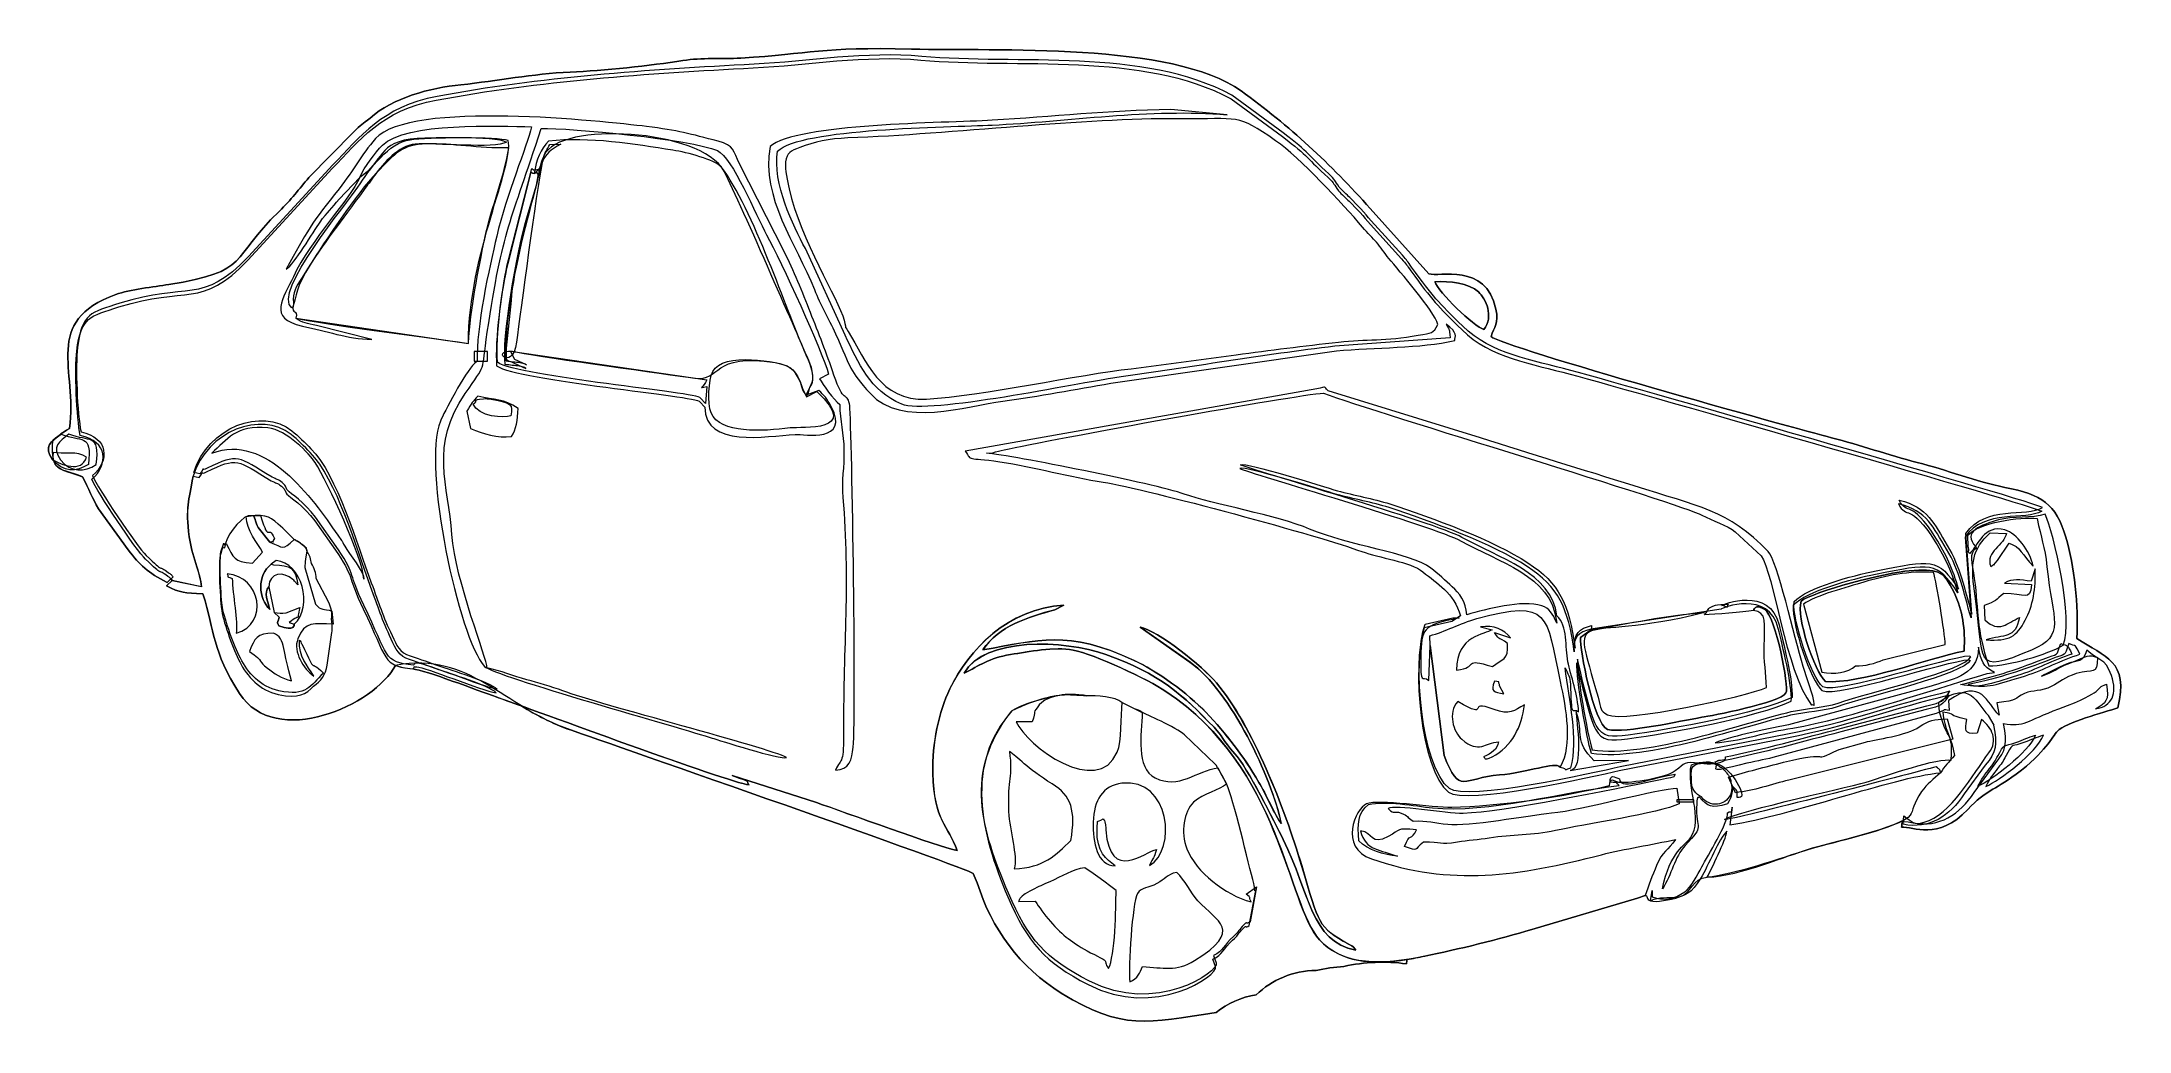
# Model space of a CAD drawing. Header units: millimetres. Extents: x -566 to 626, y -317 to 248.
import ezdxf

# ---------------------------------------------------------------- set-up
doc = ezdxf.new("R2010")
doc.units = ezdxf.units.MM
doc.header["$MEASUREMENT"] = 0
doc.layers.add('Camada 1', color=7, linetype='Continuous')

msp = doc.modelspace()

# ---------------------------------------------------------------- linework, layer by layer
at = {"layer": 'Camada 1', "color": 250, "lineweight": 20}
for points in [[(-319.2577, 65.4225), (-311.6097, 65.4225), (-311.6097, 70.7967), (-319.2577, 70.7967), (-319.2577, 65.4225)], [(367.7643, -186.3437), (377.4057, -186.3437), (377.4057, -185.2431), (367.7643, -185.2431), (367.7643, -186.3437)]]:
    msp.add_lwpolyline(points, close=True, dxfattribs=at)
at = {"layer": 'Camada 1', "color": 250, "lineweight": 9}
for points, knots in [([(-494.5725, -61.0106), (-494.5725, -61.0106), (-491.2101, -57.8604), (-491.2101, -57.8604), (-491.2101, -57.8604), (-492.8333, -56.111), (-491.4427, -57.1386), (-493.7095, -55.4878), (-493.7095, -55.4878), (-500.5128, -50.5325), (-495.5609, -56.2063), (-506.4969, -45.6686), (-506.4969, -45.6686), (-511.7285, -40.6275), (-534.3308, -7.0356), (-537.1149, -0.0363), (-537.1149, -0.0363), (-527.4318, 8.4977), (-527.8977, 21.6736), (-543.7554, 24.9186), (-543.7554, 24.9186), (-545.9049, 34.9682), (-547.031, 62.8939), (-545.7582, 73.1901), (-545.7582, 73.1901), (-543.3086, 93.0044), (-538.2224, 93.0835), (-521.6501, 98.4142), (-521.6501, 98.4142), (-483.0681, 110.8236), (-474.6438, 96.95), (-448.0206, 125.1041), (-448.0206, 125.1041), (-448.0206, 125.1041), (-399.8503, 177.4414), (-399.8503, 177.4414), (-399.8503, 177.4414), (-384.5215, 193.3051), (-371.8196, 210.6672), (-340.3967, 216.5778), (-340.3967, 216.5778), (-282.5803, 227.4521), (-219.2202, 231.9176), (-159.3641, 234.9926), (-159.3641, 234.9926), (-128.3102, 236.5877), (-95.0636, 242.4068), (-63.6144, 239.4636), (-63.6144, 239.4636), (-9.0574, 234.3579), (62.9463, 244.5779), (113.4944, 217.3039), (113.4944, 217.3039), (113.4944, 217.3039), (142.9, 195.7296), (142.9, 195.7296), (142.9, 195.7296), (158.1221, 184.1338), (157.0151, 183.244), (168.9148, 172.3395), (168.9148, 172.3395), (172.7477, 168.8275), (172.1173, 168.5057), (174.9155, 164.8249), (174.9155, 164.8249), (176.5343, 162.6955), (179.2352, 160.4262), (180.9404, 158.7639), (180.9404, 158.7639), (185.5283, 154.2907), (189.0446, 150.3783), (193.1751, 145.4876), (193.1751, 145.4876), (193.1751, 145.4876), (210.9203, 125.834), (210.9203, 125.834), (210.9203, 125.834), (213.8082, 122.9036), (213.7704, 122.2795), (216.1494, 119.0549), (216.1494, 119.0549), (228.984, 101.66), (230.8103, 99.6627), (245.4428, 85.2713), (245.4428, 85.2713), (261.6796, 69.3019), (285.153, 65.9429), (307.1865, 59.992), (307.1865, 59.992), (348.5747, 48.8133), (572.1456, -15.2368), (576.5602, -18.3117), (576.5602, -18.3117), (567.3213, -23.8622), (543.765, -16.757), (532.7887, -33.0381), (532.7887, -33.0381), (532.7887, -33.0381), (536.1905, -79.2294), (536.1905, -79.2294), (536.1905, -79.2294), (531.6106, -63.7625), (529.8085, -52.469), (522.1499, -39.9745), (522.1499, -39.9745), (514.5061, -27.5046), (511.2832, -18.2471), (494.6922, -13.9903), (494.6922, -13.9903), (499.3146, -23.4596), (501.2294, -12.5436), (515.6803, -35.849), (515.6803, -35.849), (521.4254, -45.1151), (525.3944, -53.3796), (528.6067, -64.8967), (528.6067, -64.8967), (516.7873, -46.6541), (512.9688, -48.27), (481.6255, -54.4356), (481.6255, -54.4356), (467.848, -57.1458), (442.4118, -63.9976), (434.64, -72.0244), (434.64, -72.0244), (433.6588, -83.1665), (444.6586, -115.1807), (451.0214, -120.7665), (451.0214, -120.7665), (460.4712, -124.8154), (522.0427, -103.8609), (534.9211, -103.1007), (534.9211, -103.1007), (534.9211, -103.1007), (535.5873, -103.5195), (535.5873, -103.5195), (535.5873, -103.5195), (532.6934, -110.9877), (477.8916, -123.9396), (459.7603, -129.9768), (459.7603, -129.9768), (451.3692, -132.7708), (442.5074, -132.727), (433.0313, -134.8883), (433.0313, -134.8883), (407.4336, -140.7266), (350.6693, -161.3738), (319.306, -156.7837), (319.306, -156.7837), (316.4526, -146.783), (310.7227, -114.1532), (310.9723, -104.8875), (310.9723, -104.8875), (312.5571, -112.2108), (317.8793, -135.7054), (321.6655, -142.7838), (321.6655, -142.7838), (325.4334, -149.829), (330.5664, -149.5425), (339.849, -148.2837), (339.849, -148.2837), (365.8302, -144.7602), (413.4729, -135.9529), (433.4807, -126.8585), (433.4807, -126.8585), (434.1834, -117.6384), (428.2844, -94.5616), (426.0835, -85.3198), (426.0835, -85.3198), (420.7316, -62.8467), (393.5893, -73.7079), (393.3814, -74.1806), (393.3814, -74.1806), (398.3133, -75.5899), (395.6401, -75.5406), (397.038, -73.5319), (397.038, -73.5319), (394.7414, -73.5319), (390.6228, -73.8431), (389.8563, -74.1066), (389.8563, -74.1066), (384.6, -75.9143), (386.8494, -75.3076), (383.5402, -79.516), (383.5402, -79.516), (389.1799, -79.516), (405.6361, -78.1075), (411.4174, -77.1688), (411.4174, -77.1688), (411.7231, -76.9444), (412.1028, -72.9346), (417.8785, -76.5184), (417.8785, -76.5184), (424.2958, -80.501), (431.8903, -121.0317), (430.0418, -124.1088), (430.0418, -124.1088), (426.5528, -129.9178), (387.2953, -137.2724), (382.031, -138.1231), (382.031, -138.1231), (369.329, -140.1765), (339.0676, -147.2744), (328.0415, -145.1012), (328.0415, -145.1012), (320.0423, -141.1249), (312.3038, -99.5029), (312.6205, -92.5737), (312.6205, -92.5737), (312.6205, -92.5737), (318.9213, -87.9594), (318.9213, -87.9594), (318.9213, -87.9594), (318.9213, -87.9594), (319.0356, -85.6918), (319.0356, -85.6918), (319.0356, -85.6918), (312.081, -87.232), (308.427, -90.6194), (309.5421, -98.6025), (309.5421, -98.6025), (306.0752, -73.1242), (300.5907, -61.7053), (282.6265, -49.8429), (282.6265, -49.8429), (263.1714, -36.996), (227.8446, -24.0632), (203.7948, -16.2418), (203.7948, -16.2418), (194.2451, -13.1362), (183.3538, -11.2967), (173.8756, -8.6907), (173.8756, -8.6907), (165.0823, -6.273), (122.1938, 7.661), (118.5555, 6.125), (118.5555, 6.125), (122.8799, 3.7239), (229.9367, -26.9732), (244.9556, -35.3533), (244.9556, -35.3533), (265.9466, -47.0656), (296.5264, -55.5422), (299.1439, -80.1911), (299.1439, -80.1911), (305.585, -85.9907), (303.7808, -97.8789), (305.4805, -106.3559), (305.4805, -106.3559), (307.0109, -113.9895), (311.3472, -126.0325), (311.5368, -135.0065), (311.5368, -135.0065), (308.2621, -131.8504), (307.493, -140.2135), (306.9765, -121.5075), (306.9765, -121.5075), (306.7933, -114.8751), (306.559, -115.8507), (303.9083, -109.8794), (303.9083, -109.8794), (306.1543, -128.2436), (311.635, -150.4811), (307.2022, -167.039), (307.2022, -167.039), (301.5043, -168.768), (306.4366, -167.8918), (301.0536, -166.5089), (301.0536, -166.5089), (298.2758, -163.2197), (282.365, -169.7947), (266.4691, -171.0403), (266.4691, -171.0403), (245.6307, -172.6728), (243.4663, -182.8988), (234.8707, -159.9292), (234.8707, -159.9292), (234.8707, -159.9292), (226.772, -97.0218), (226.772, -97.0218), (226.772, -97.0218), (226.772, -97.0218), (226.051, -117.0096), (226.051, -117.0096), (226.051, -117.0096), (222.1156, -113.6001), (221.2773, -120.988), (221.5192, -103.5195), (221.5192, -103.5195), (221.7398, -87.6087), (222.1556, -85.6059), (243.4485, -81.375), (243.4485, -81.375), (243.4485, -81.375), (239.6712, -81.3338), (239.6712, -81.3338), (239.6712, -81.3338), (239.6712, -81.3338), (223.8939, -84.927), (223.8939, -84.927), (223.8939, -84.927), (216.4844, -106.3287), (221.6543, -165.9328), (237.7705, -178.7746), (237.7705, -178.7746), (247.2359, -186.3168), (320.598, -169.9112), (335.2678, -166.38), (335.2678, -166.38), (335.2678, -166.38), (431.8393, -147.5184), (431.8393, -147.5184), (431.8393, -147.5184), (462.5113, -141.8226), (493.7369, -130.3905), (523.6361, -123.2173), (523.6361, -123.2173), (519.5383, -129.5288), (519.5396, -129.2082), (510.5694, -131.5196), (510.5694, -131.5196), (510.5694, -131.5196), (461.7376, -144.3551), (461.7376, -144.3551), (461.7376, -144.3551), (440.7393, -149.7329), (416.5598, -156.5532), (395.5381, -160.7059), (395.5381, -160.7059), (395.5381, -160.7059), (395.5356, -162.0174), (395.5356, -162.0174), (395.5356, -162.0174), (389.7411, -163.0743), (393.0103, -162.1802), (389.5391, -163.5168), (389.5391, -163.5168), (393.1446, -167.3336), (381.6518, -170.9098), (407.6887, -164.4045), (407.6887, -164.4045), (413.9342, -162.8443), (419.1114, -162.0174), (424.6772, -160.5507), (424.6772, -160.5507), (424.6772, -160.5507), (515.8533, -135.8598), (515.8533, -135.8598), (515.8533, -135.8598), (522.0823, -133.6546), (519.4465, -133.3183), (523.3266, -134.3004), (523.3266, -134.3004), (523.3266, -134.3004), (522.9249, -128.5829), (522.9249, -128.5829), (522.9249, -128.5829), (541.9931, -115.0119), (544.5532, -130.1869), (551.8658, -136.8337), (551.8658, -136.8337), (551.8658, -136.8337), (550.4544, -129.8123), (550.4544, -129.8123), (550.4544, -129.8123), (563.0194, -128.6538), (559.9921, -127.2747), (566.2929, -124.5046), (566.2929, -124.5046), (571.2792, -122.3118), (575.5377, -123.6165), (581.9108, -120.3805), (581.9108, -120.3805), (585.9159, -118.3462), (589.4096, -115.1675), (595.7134, -113.1567), (595.7134, -113.1567), (605.7621, -109.9512), (607.7364, -114.7569), (608.0302, -103.9591), (608.0302, -103.9591), (602.0776, -102.2169), (603.7938, -102.5651), (590.7216, -107.7108), (590.7216, -107.7108), (584.6648, -110.0949), (583.1938, -112.2384), (575.8995, -114.5847), (575.8995, -114.5847), (579.5599, -112.9913), (585.9087, -109.3369), (590.0065, -107.7529), (590.0065, -107.7529), (597.7719, -104.7507), (599.0677, -107.6169), (601.8352, -99.766), (601.8352, -99.766), (608.2568, -105.964), (612.2003, -103.7588), (615.887, -114.2204), (615.887, -114.2204), (619.6311, -124.8434), (616.2496, -131.6888), (606.8517, -133.3196), (606.8517, -133.3196), (612.8473, -129.7005), (614.6426, -128.7036), (613.1389, -119.2279), (613.1389, -119.2279), (605.3578, -121.7077), (613.9038, -122.9163), (585.9521, -133.2337), (585.9521, -133.2337), (567.394, -140.0842), (566.023, -143.8755), (554.3009, -141.6989), (554.3009, -141.6989), (556.3722, -153.2449), (555.9445, -156.8806), (549.511, -164.617), (549.511, -164.617), (549.511, -164.617), (537.5152, -181.0584), (537.5152, -181.0584), (537.5152, -181.0584), (529.2903, -193.6366), (517.4275, -201.3897), (502.617, -198.3598), (502.617, -198.3598), (493.5588, -195.9901), (497.1214, -199.6645), (496.0216, -200.9637), (496.0216, -200.9637), (502.9146, -200.2546), (516.5135, -209.033), (533.837, -190.7777), (533.837, -190.7777), (544.7819, -179.2435), (547.9551, -180.6124), (561.5, -170.5629), (561.5, -170.5629), (578.6718, -157.8231), (581.8381, -149.4226), (585.0963, -145.9905), (585.0963, -145.9905), (589.6243, -141.2202), (611.9954, -135.191), (619.5273, -132.7801), (619.5273, -132.7801), (626.09, -105.4241), (612.3308, -103.9476), (596.1496, -93.021), (596.1496, -93.021), (597.1899, -74.5887), (594.8062, -51.401), (589.913, -35.2798), (589.913, -35.2798), (584.0356, -15.9161), (576.5257, -11.0595), (554.9378, -6.7648), (554.9378, -6.7648), (538.7702, -3.5483), (521.3557, 3.3536), (505.0347, 7.4978), (505.0347, 7.4978), (488.456, 11.7078), (472.4453, 17.4734), (456.0418, 21.6218), (456.0418, 21.6218), (434.9104, 26.9665), (268.0689, 73.3988), (261.558, 79.4505), (261.558, 79.4505), (263.5, 85.0078), (266.1617, 86.6985), (264.3728, 95.1279), (264.3728, 95.1279), (258.674, 121.9726), (231.4871, 113.0815), (226.0587, 115.29), (226.0587, 115.29), (226.0587, 115.29), (192.6335, 152.4941), (192.6335, 152.4941), (192.6335, 152.4941), (169.8314, 178.0426), (146.6024, 199.7632), (118.8127, 219.708), (118.8127, 219.708), (79.6288, 247.8301), (-20.938, 242.3367), (-69.4097, 243.6205), (-69.4097, 243.6205), (-121.6923, 245.0056), (-126.1837, 240.878), (-166.8692, 238.516), (-166.8692, 238.516), (-177.9128, 237.8749), (-189.1544, 238.8128), (-199.9701, 237.074), (-199.9701, 237.074), (-218.2977, 234.1279), (-245.437, 231.368), (-264.4146, 230.4879), (-264.4146, 230.4879), (-286.0889, 229.4829), (-305.6758, 225.4157), (-326.7923, 223.2608), (-326.7923, 223.2608), (-344.4928, 221.4544), (-365.5953, 215.8406), (-378.6777, 204.2397), (-378.6777, 204.2397), (-383.2666, 200.1704), (-383.4991, 201.3166), (-388.2648, 195.9357), (-388.2648, 195.9357), (-388.2648, 195.9357), (-413.6398, 170.2479), (-413.6398, 170.2479), (-413.6398, 170.2479), (-419.2238, 163.6971), (-423.7582, 157.4273), (-430.4378, 151.0411), (-430.4378, 151.0411), (-459.6581, 123.103), (-446.0319, 116.8098), (-493.6805, 109.1431), (-493.6805, 109.1431), (-501.9956, 107.8056), (-516.154, 106.2884), (-523.8327, 103.4604), (-523.8327, 103.4604), (-566.1821, 87.8633), (-545.5482, 60.6812), (-550.4159, 26.9592), (-550.4159, 26.9592), (-555.5922, 23.622), (-555.122, 24.1249), (-559.7738, 20.056), (-559.7738, 20.056), (-561.2124, 0.9521), (-555.6955, 4.6413), (-542.9596, -0.771), (-542.9596, -0.771), (-539.2185, -7.6019), (-537.2318, -13.1927), (-533.7913, -18.9638), (-533.7913, -18.9638), (-533.7913, -18.9638), (-516.8036, -42.4976), (-516.8036, -42.4976), (-516.8036, -42.4976), (-510.2112, -51.0733), (-505.5093, -55.6106), (-494.5725, -61.0106)], [0, 0, 0, 0, 0.007142857, 0.007142857, 0.007142857, 0.007142857, 0.014285714, 0.014285714, 0.014285714, 0.014285714, 0.021428571, 0.021428571, 0.021428571, 0.021428571, 0.028571429, 0.028571429, 0.028571429, 0.028571429, 0.035714286, 0.035714286, 0.035714286, 0.035714286, 0.042857143, 0.042857143, 0.042857143, 0.042857143, 0.05, 0.05, 0.05, 0.05, 0.057142857, 0.057142857, 0.057142857, 0.057142857, 0.064285714, 0.064285714, 0.064285714, 0.064285714, 0.071428571, 0.071428571, 0.071428571, 0.071428571, 0.078571429, 0.078571429, 0.078571429, 0.078571429, 0.085714286, 0.085714286, 0.085714286, 0.085714286, 0.092857143, 0.092857143, 0.092857143, 0.092857143, 0.1, 0.1, 0.1, 0.1, 0.107142857, 0.107142857, 0.107142857, 0.107142857, 0.114285714, 0.114285714, 0.114285714, 0.114285714, 0.121428571, 0.121428571, 0.121428571, 0.121428571, 0.128571429, 0.128571429, 0.128571429, 0.128571429, 0.135714286, 0.135714286, 0.135714286, 0.135714286, 0.142857143, 0.142857143, 0.142857143, 0.142857143, 0.15, 0.15, 0.15, 0.15, 0.157142857, 0.157142857, 0.157142857, 0.157142857, 0.164285714, 0.164285714, 0.164285714, 0.164285714, 0.171428571, 0.171428571, 0.171428571, 0.171428571, 0.178571429, 0.178571429, 0.178571429, 0.178571429, 0.185714286, 0.185714286, 0.185714286, 0.185714286, 0.192857143, 0.192857143, 0.192857143, 0.192857143, 0.2, 0.2, 0.2, 0.2, 0.207142857, 0.207142857, 0.207142857, 0.207142857, 0.214285714, 0.214285714, 0.214285714, 0.214285714, 0.221428571, 0.221428571, 0.221428571, 0.221428571, 0.228571429, 0.228571429, 0.228571429, 0.228571429, 0.235714286, 0.235714286, 0.235714286, 0.235714286, 0.242857143, 0.242857143, 0.242857143, 0.242857143, 0.25, 0.25, 0.25, 0.25, 0.257142857, 0.257142857, 0.257142857, 0.257142857, 0.264285714, 0.264285714, 0.264285714, 0.264285714, 0.271428571, 0.271428571, 0.271428571, 0.271428571, 0.278571429, 0.278571429, 0.278571429, 0.278571429, 0.285714286, 0.285714286, 0.285714286, 0.285714286, 0.292857143, 0.292857143, 0.292857143, 0.292857143, 0.3, 0.3, 0.3, 0.3, 0.307142857, 0.307142857, 0.307142857, 0.307142857, 0.314285714, 0.314285714, 0.314285714, 0.314285714, 0.321428571, 0.321428571, 0.321428571, 0.321428571, 0.328571429, 0.328571429, 0.328571429, 0.328571429, 0.335714286, 0.335714286, 0.335714286, 0.335714286, 0.342857143, 0.342857143, 0.342857143, 0.342857143, 0.35, 0.35, 0.35, 0.35, 0.357142857, 0.357142857, 0.357142857, 0.357142857, 0.364285714, 0.364285714, 0.364285714, 0.364285714, 0.371428571, 0.371428571, 0.371428571, 0.371428571, 0.378571429, 0.378571429, 0.378571429, 0.378571429, 0.385714286, 0.385714286, 0.385714286, 0.385714286, 0.392857143, 0.392857143, 0.392857143, 0.392857143, 0.4, 0.4, 0.4, 0.4, 0.407142857, 0.407142857, 0.407142857, 0.407142857, 0.414285714, 0.414285714, 0.414285714, 0.414285714, 0.421428571, 0.421428571, 0.421428571, 0.421428571, 0.428571429, 0.428571429, 0.428571429, 0.428571429, 0.435714286, 0.435714286, 0.435714286, 0.435714286, 0.442857143, 0.442857143, 0.442857143, 0.442857143, 0.45, 0.45, 0.45, 0.45, 0.457142857, 0.457142857, 0.457142857, 0.457142857, 0.464285714, 0.464285714, 0.464285714, 0.464285714, 0.471428571, 0.471428571, 0.471428571, 0.471428571, 0.478571429, 0.478571429, 0.478571429, 0.478571429, 0.485714286, 0.485714286, 0.485714286, 0.485714286, 0.492857143, 0.492857143, 0.492857143, 0.492857143, 0.5, 0.5, 0.5, 0.5, 0.507142857, 0.507142857, 0.507142857, 0.507142857, 0.514285714, 0.514285714, 0.514285714, 0.514285714, 0.521428571, 0.521428571, 0.521428571, 0.521428571, 0.528571429, 0.528571429, 0.528571429, 0.528571429, 0.535714286, 0.535714286, 0.535714286, 0.535714286, 0.542857143, 0.542857143, 0.542857143, 0.542857143, 0.55, 0.55, 0.55, 0.55, 0.557142857, 0.557142857, 0.557142857, 0.557142857, 0.564285714, 0.564285714, 0.564285714, 0.564285714, 0.571428571, 0.571428571, 0.571428571, 0.571428571, 0.578571429, 0.578571429, 0.578571429, 0.578571429, 0.585714286, 0.585714286, 0.585714286, 0.585714286, 0.592857143, 0.592857143, 0.592857143, 0.592857143, 0.6, 0.6, 0.6, 0.6, 0.607142857, 0.607142857, 0.607142857, 0.607142857, 0.614285714, 0.614285714, 0.614285714, 0.614285714, 0.621428571, 0.621428571, 0.621428571, 0.621428571, 0.628571429, 0.628571429, 0.628571429, 0.628571429, 0.635714286, 0.635714286, 0.635714286, 0.635714286, 0.642857143, 0.642857143, 0.642857143, 0.642857143, 0.65, 0.65, 0.65, 0.65, 0.657142857, 0.657142857, 0.657142857, 0.657142857, 0.664285714, 0.664285714, 0.664285714, 0.664285714, 0.671428571, 0.671428571, 0.671428571, 0.671428571, 0.678571429, 0.678571429, 0.678571429, 0.678571429, 0.685714286, 0.685714286, 0.685714286, 0.685714286, 0.692857143, 0.692857143, 0.692857143, 0.692857143, 0.7, 0.7, 0.7, 0.7, 0.707142857, 0.707142857, 0.707142857, 0.707142857, 0.714285714, 0.714285714, 0.714285714, 0.714285714, 0.721428571, 0.721428571, 0.721428571, 0.721428571, 0.728571429, 0.728571429, 0.728571429, 0.728571429, 0.735714286, 0.735714286, 0.735714286, 0.735714286, 0.742857143, 0.742857143, 0.742857143, 0.742857143, 0.75, 0.75, 0.75, 0.75, 0.757142857, 0.757142857, 0.757142857, 0.757142857, 0.764285714, 0.764285714, 0.764285714, 0.764285714, 0.771428571, 0.771428571, 0.771428571, 0.771428571, 0.778571429, 0.778571429, 0.778571429, 0.778571429, 0.785714286, 0.785714286, 0.785714286, 0.785714286, 0.792857143, 0.792857143, 0.792857143, 0.792857143, 0.8, 0.8, 0.8, 0.8, 0.807142857, 0.807142857, 0.807142857, 0.807142857, 0.814285714, 0.814285714, 0.814285714, 0.814285714, 0.821428571, 0.821428571, 0.821428571, 0.821428571, 0.828571429, 0.828571429, 0.828571429, 0.828571429, 0.835714286, 0.835714286, 0.835714286, 0.835714286, 0.842857143, 0.842857143, 0.842857143, 0.842857143, 0.85, 0.85, 0.85, 0.85, 0.857142857, 0.857142857, 0.857142857, 0.857142857, 0.864285714, 0.864285714, 0.864285714, 0.864285714, 0.871428571, 0.871428571, 0.871428571, 0.871428571, 0.878571429, 0.878571429, 0.878571429, 0.878571429, 0.885714286, 0.885714286, 0.885714286, 0.885714286, 0.892857143, 0.892857143, 0.892857143, 0.892857143, 0.9, 0.9, 0.9, 0.9, 0.907142857, 0.907142857, 0.907142857, 0.907142857, 0.914285714, 0.914285714, 0.914285714, 0.914285714, 0.921428571, 0.921428571, 0.921428571, 0.921428571, 0.928571429, 0.928571429, 0.928571429, 0.928571429, 0.935714286, 0.935714286, 0.935714286, 0.935714286, 0.942857143, 0.942857143, 0.942857143, 0.942857143, 0.95, 0.95, 0.95, 0.95, 0.957142857, 0.957142857, 0.957142857, 0.957142857, 0.964285714, 0.964285714, 0.964285714, 0.964285714, 0.971428571, 0.971428571, 0.971428571, 0.971428571, 0.978571429, 0.978571429, 0.978571429, 0.978571429, 0.985714286, 0.985714286, 0.985714286, 0.985714286, 1, 1, 1, 1]), ([(-491.6372, -59.9549), (-491.6372, -59.9549), (-474.9378, -63.4847), (-474.9378, -63.4847), (-474.9378, -63.4847), (-475.5262, -55.9455), (-480.677, -45.2272), (-481.952, -34.9685), (-481.952, -34.9685), (-484.1087, -17.6131), (-482.2232, -15.4012), (-479.7647, -0.2951), (-479.7647, -0.2951), (-471.7893, 25.522), (-440.7712, 37.1564), (-423.7113, 23.5171), (-423.7113, 23.5171), (-420.136, 20.6581), (-416.0943, 16.4038), (-412.8927, 13.1992), (-412.8927, 13.1992), (-397.8474, -1.8613), (-386.6279, -41.1409), (-378.3932, -63.3491), (-378.3932, -63.3491), (-373.9782, -75.2552), (-371.9589, -82.2001), (-366.5219, -93.5485), (-366.5219, -93.5485), (-363.8721, -99.0794), (-362.3561, -103.2715), (-356.1726, -105.1519), (-356.1726, -105.1519), (-349.8365, -107.0786), (-345.2626, -108.9283), (-339.3155, -110.9918), (-339.3155, -110.9918), (-333.3714, -113.0546), (-311.0178, -119.823), (-306.5935, -124.0756), (-306.5935, -124.0756), (-315.2729, -122.9162), (-347.2581, -109.2229), (-351.9834, -109.3079), (-351.9834, -109.3079), (-355.5685, -109.3725), (-352.1662, -108.4466), (-354.2791, -110.4813), (-354.2791, -110.4813), (-347.4397, -111.0994), (-316.8071, -122.9307), (-306.6785, -126.4605), (-306.6785, -126.4605), (-284.6267, -134.1447), (-175.0855, -174.9811), (-162.1719, -176.7547), (-162.1719, -176.7547), (-164.7592, -173.8771), (-159.3261, -175.8093), (-171.8405, -171.4504), (-171.8405, -171.4504), (-171.8405, -171.4504), (-123.765, -186.8587), (-123.765, -186.8587), (-123.765, -186.8587), (-107.1251, -192.4322), (-54.5191, -211.9808), (-43.3425, -214.2807), (-43.3425, -214.2807), (-48.4937, -199.8013), (-56.6796, -197.214), (-57.2662, -170.1032), (-57.2662, -170.1032), (-57.6374, -152.9481), (-53.8623, -134.9635), (-47.5189, -121.938), (-47.5189, -121.938), (-36.6824, -99.6864), (-14.5027, -75.7123), (17.5854, -74.1061), (17.5854, -74.1061), (17.5854, -74.1061), (12.3917, -76.7419), (12.3917, -76.7419), (12.3917, -76.7419), (-2.9537, -80.838), (-19.4554, -85.923), (-28.6926, -99.615), (-28.6926, -99.615), (3.512, -93.9238), (19.2894, -87.9393), (57.7502, -105.5842), (57.7502, -105.5842), (70.03, -111.218), (88.7674, -124.6954), (98.6198, -135.1569), (98.6198, -135.1569), (110.6904, -147.9745), (119.8213, -159.6638), (129.018, -175.2715), (129.018, -175.2715), (132.6695, -181.469), (138.4142, -194.6177), (141.7872, -198.7861), (141.7872, -198.7861), (136.2966, -172.6748), (113.0698, -123.2585), (89.6211, -106.6139), (89.6211, -106.6139), (89.6211, -106.6139), (61.1495, -86.6533), (61.1495, -86.6533), (61.1495, -86.6533), (71.1247, -88.3581), (97.1458, -109.3453), (104.7633, -118.4367), (104.7633, -118.4367), (125.4504, -143.1289), (143.5854, -189.9741), (153.4084, -222.7837), (153.4084, -222.7837), (163.654, -257.0043), (162.2893, -257.483), (180.3479, -267.8165), (180.3479, -267.8165), (185.8329, -270.9548), (181.568, -268.1596), (184.2778, -271.1423), (184.2778, -271.1423), (158.4322, -265.9277), (158.3284, -239.1098), (142.8589, -207.9293), (142.8589, -207.9293), (138.0065, -198.1484), (122.1246, -166.2686), (115.2635, -158.8994), (115.2635, -158.8994), (107.8314, -150.9168), (108.3471, -148.9727), (103.3782, -143.8342), (103.3782, -143.8342), (85.5241, -125.3696), (72.3745, -113.1205), (41.5588, -102.2274), (41.5588, -102.2274), (17.5901, -93.7551), (-27.9108, -92.1264), (-39.3276, -112.893), (-39.3276, -112.893), (-30.7706, -108.6796), (-25.4008, -104.3433), (-12.8375, -102.2602), (-12.8375, -102.2602), (-2.5609, -100.5567), (12.2033, -97.7474), (22.9136, -99.7273), (22.9136, -99.7273), (35.073, -101.9753), (65.9215, -116.6834), (75.8925, -123.3367), (75.8925, -123.3367), (142.0223, -167.4627), (145.1227, -245.0756), (163.5571, -265.1744), (163.5571, -265.1744), (177.6079, -280.4934), (199.4238, -279.6202), (223.7172, -274.5778), (223.7172, -274.5778), (242.0665, -270.769), (266.7877, -264.9172), (284.8853, -259.2604), (284.8853, -259.2604), (284.8853, -259.2604), (345.284, -241.3681), (345.284, -241.3681), (345.284, -241.3681), (345.284, -241.3681), (349.5965, -239.9975), (349.5965, -239.9975), (349.5965, -239.9975), (351.4449, -234.0942), (353.7393, -228.6351), (356.1196, -222.6965), (356.1196, -222.6965), (359.3948, -214.5247), (362.8235, -214.2412), (366.9468, -207.8596), (366.9468, -207.8596), (353.5761, -210.977), (337.7108, -213.1903), (324.5833, -216.6134), (324.5833, -216.6134), (277.3593, -228.9276), (238.4241, -234.7089), (193.2556, -218.9554), (193.2556, -218.9554), (174.5372, -212.4272), (184.0758, -190.1934), (190.4497, -187.5343), (190.4497, -187.5343), (197.0724, -184.7714), (228.3009, -189.8533), (239.1289, -189.665), (239.1289, -189.665), (265.003, -189.2156), (305.7808, -183.2936), (329.1219, -177.2011), (329.1219, -177.2011), (329.1219, -172.3066), (331.6676, -174.2937), (334.5359, -175.4079), (334.5359, -175.4079), (342.2048, -175.8335), (361.1229, -172.8342), (366.8209, -168.7339), (366.8209, -168.7339), (373.0877, -164.2246), (370.7504, -163.1749), (381.2149, -164.4877), (381.2149, -164.4877), (386.3861, -165.1369), (391.1467, -165.1279), (395.111, -162.8004), (395.111, -162.8004), (416.1327, -158.6477), (440.3122, -151.8274), (461.3105, -146.4496), (461.3105, -146.4496), (461.3105, -146.4496), (510.1423, -133.6141), (510.1423, -133.6141), (510.1423, -133.6141), (519.1125, -131.3027), (519.1112, -131.6233), (523.209, -125.3118), (523.209, -125.3118), (493.3098, -132.485), (462.0842, -143.9171), (431.4122, -149.6129), (431.4122, -149.6129), (431.4122, -149.6129), (334.8407, -168.4745), (334.8407, -168.4745), (334.8407, -168.4745), (320.1709, -172.0057), (246.8088, -188.4113), (237.3434, -180.8691), (237.3434, -180.8691), (221.2272, -168.0273), (216.0573, -108.4232), (223.4668, -87.0215), (223.4668, -87.0215), (223.4668, -87.0215), (239.2441, -83.4283), (239.2441, -83.4283), (239.2441, -83.4283), (239.2441, -83.4283), (244.1378, -80.1927), (244.1378, -80.1927), (244.1378, -80.1927), (240.1747, -66.72), (230.8453, -61.6792), (222.6629, -55.0243), (222.6629, -55.0243), (215.5072, -49.2052), (197.3997, -47.0204), (187.6971, -43.3869), (187.6971, -43.3869), (165.5258, -35.0837), (65.1138, -7.7319), (40.1134, -3.8097), (40.1134, -3.8097), (21.3329, -0.8635), (0.7355, 4.8655), (-18.9079, 7.835), (-18.9079, 7.835), (-38.706, 10.8283), (-34.5394, 7.7406), (-38.7333, 13.9891), (-38.7333, 13.9891), (-38.7333, 13.9891), (162.0321, 49.5697), (162.0321, 49.5697), (162.0321, 49.5697), (168.3346, 50.7375), (165.5947, 51.2876), (168.4877, 48.3526), (168.4877, 48.3526), (168.4877, 48.3526), (255.4683, 21.4909), (255.4683, 21.4909), (255.4683, 21.4909), (284.4789, 12.1683), (313.2817, 3.6411), (343.345, -5.9434), (343.345, -5.9434), (379.9148, -17.6025), (396.8957, -19.635), (419.9286, -43.332), (419.9286, -43.332), (424.6964, -48.2371), (435.0215, -92.4848), (439.8089, -108.9997), (439.8089, -108.9997), (439.8089, -108.9997), (445.3461, -126.0677), (445.3461, -126.0677), (445.3461, -126.0677), (447.1066, -135.2105), (445.5451, -129.439), (444.5954, -131.2062), (444.5954, -131.2062), (429.568, -111.0144), (423.0516, -55.94), (415.9137, -45.7706), (415.9137, -45.7706), (415.9137, -45.7706), (401.0845, -32.1673), (401.0845, -32.1673), (401.0845, -32.1673), (396.545, -28.4173), (387.9701, -25.8525), (382.0456, -22.6734), (382.0456, -22.6734), (369.3449, -15.8595), (197.086, 35.5788), (165.8068, 47.0508), (165.8068, 47.0508), (150.0946, 46.2869), (10.0322, 20.5318), (-16.5255, 14.6366), (-16.5255, 14.6366), (-19.0091, 14.0852), (-20.6445, 13.632), (-23.0486, 13.0373), (-23.0486, 13.0373), (-23.0486, 13.0373), (-26.6665, 12.8591), (-26.6665, 12.8591), (-26.6665, 12.8591), (-11.7683, 11.3206), (69.4229, -4.5541), (86.3804, -10.6355), (86.3804, -10.6355), (101.5795, -16.0861), (139.96, -22.8643), (157.9777, -30.5489), (157.9777, -30.5489), (181.0485, -40.3884), (214.6565, -43.7538), (227.2547, -52.8982), (227.2547, -52.8982), (231.1705, -55.7406), (235.7751, -60.3201), (239.4074, -63.4916), (239.4074, -63.4916), (243.3368, -66.9228), (247.4057, -72.2147), (247.7322, -79.5112), (247.7322, -79.5112), (259.1664, -76.3198), (279.1108, -70.7991), (290.6394, -74.4539), (290.6394, -74.4539), (295.0761, -75.8602), (296.6767, -78.7273), (299.1118, -84.2985), (299.1118, -84.2985), (299.1118, -84.2985), (298.7168, -82.2856), (298.7168, -82.2856), (298.7168, -82.2856), (296.0993, -57.6367), (265.5195, -49.1601), (244.5285, -37.4478), (244.5285, -37.4478), (229.5096, -29.0677), (122.4528, 1.6294), (118.1284, 4.0305), (118.1284, 4.0305), (121.7667, 5.5665), (164.6552, -8.3675), (173.4485, -10.7852), (173.4485, -10.7852), (182.9267, -13.3912), (193.818, -15.2307), (203.3677, -18.3363), (203.3677, -18.3363), (227.4175, -26.1577), (262.7443, -39.0905), (282.1994, -51.9374), (282.1994, -51.9374), (300.1636, -63.7998), (305.6481, -75.2187), (309.115, -100.697), (309.115, -100.697), (307.9999, -92.7139), (311.6539, -89.3265), (318.6085, -87.7863), (318.6085, -87.7863), (318.6085, -87.7863), (392.9543, -76.2751), (392.9543, -76.2751), (392.9543, -76.2751), (393.1622, -75.8024), (420.3045, -64.9412), (425.6564, -87.4143), (425.6564, -87.4143), (427.8573, -96.6561), (433.7563, -119.7329), (433.0536, -128.953), (433.0536, -128.953), (413.0458, -138.0474), (365.4031, -146.8547), (339.4219, -150.3782), (339.4219, -150.3782), (330.1393, -151.637), (325.0063, -151.9235), (321.2384, -144.8783), (321.2384, -144.8783), (317.4522, -137.7999), (312.13, -114.3053), (310.5452, -106.982), (310.5452, -106.982), (310.2956, -116.2477), (316.0255, -148.8775), (318.8789, -158.8782), (318.8789, -158.8782), (350.2422, -163.4683), (407.0065, -142.8211), (432.6042, -136.9828), (432.6042, -136.9828), (442.0803, -134.8215), (450.9421, -134.8653), (459.3332, -132.0713), (459.3332, -132.0713), (477.4645, -126.0341), (532.2663, -113.0822), (535.1602, -105.614), (535.1602, -105.614), (535.1602, -105.614), (534.494, -105.1952), (534.494, -105.1952), (534.494, -105.1952), (521.6156, -105.9554), (460.0441, -126.9099), (450.5943, -122.861), (450.5943, -122.861), (444.2315, -117.2752), (433.2317, -85.261), (434.2129, -74.1189), (434.2129, -74.1189), (441.9847, -66.0921), (467.4209, -59.2403), (481.1984, -56.5301), (481.1984, -56.5301), (512.5417, -50.3645), (516.3602, -48.7486), (528.1796, -66.9912), (528.1796, -66.9912), (524.9673, -55.4741), (520.9983, -47.2096), (515.2532, -37.9435), (515.2532, -37.9435), (500.8023, -14.6381), (498.8875, -25.5541), (494.2651, -16.0848), (494.2651, -16.0848), (510.8561, -20.3416), (514.079, -29.5991), (521.7228, -42.069), (521.7228, -42.069), (529.3814, -54.5635), (531.1835, -65.857), (535.7634, -81.3239), (535.7634, -81.3239), (535.7634, -81.3239), (532.3616, -35.1326), (532.3616, -35.1326), (532.3616, -35.1326), (543.3379, -18.8515), (566.8942, -25.9567), (576.1331, -20.4062), (576.1331, -20.4062), (571.7185, -17.3313), (348.1476, 46.7188), (306.7594, 57.8975), (306.7594, 57.8975), (284.7259, 63.8484), (261.2525, 67.2074), (245.0157, 83.1768), (245.0157, 83.1768), (230.3832, 97.5682), (228.5569, 99.5655), (215.7223, 116.9604), (215.7223, 116.9604), (213.3433, 120.185), (213.3811, 120.8091), (210.4932, 123.7395), (210.4932, 123.7395), (210.4932, 123.7395), (192.748, 143.3931), (192.748, 143.3931), (192.748, 143.3931), (188.6175, 148.2838), (185.1012, 152.1962), (180.5133, 156.6694), (180.5133, 156.6694), (178.8081, 158.3317), (176.1072, 160.601), (174.4884, 162.7304), (174.4884, 162.7304), (171.6902, 166.4112), (172.3206, 166.733), (168.4877, 170.245), (168.4877, 170.245), (156.588, 181.1495), (157.695, 182.0393), (142.4729, 193.6351), (142.4729, 193.6351), (142.4729, 193.6351), (113.0673, 215.2094), (113.0673, 215.2094), (113.0673, 215.2094), (62.5192, 242.4834), (-9.4845, 232.2634), (-64.0415, 237.3691), (-64.0415, 237.3691), (-95.4907, 240.3123), (-128.7373, 234.4932), (-159.7912, 232.8981), (-159.7912, 232.8981), (-219.6473, 229.8231), (-283.0074, 225.3576), (-340.8238, 214.4833), (-340.8238, 214.4833), (-372.2467, 208.5727), (-384.9486, 191.2106), (-400.2774, 175.3469), (-400.2774, 175.3469), (-400.2774, 175.3469), (-448.4477, 123.0096), (-448.4477, 123.0096), (-448.4477, 123.0096), (-475.0709, 94.8555), (-483.4952, 108.7291), (-522.0772, 96.3197), (-522.0772, 96.3197), (-538.6495, 90.989), (-543.7357, 90.9099), (-546.1853, 71.0956), (-546.1853, 71.0956), (-547.4581, 60.7994), (-546.332, 32.8737), (-544.1825, 22.8241), (-544.1825, 22.8241), (-528.3248, 19.5791), (-527.8589, 6.4032), (-537.542, -2.1308), (-537.542, -2.1308), (-534.7579, -9.1301), (-512.1556, -42.722), (-506.924, -47.7631), (-506.924, -47.7631), (-495.988, -58.3008), (-500.9399, -52.627), (-494.1366, -57.5823), (-494.1366, -57.5823), (-491.8698, -59.2331), (-493.2604, -58.2055), (-491.6372, -59.9549)], [0, 0, 0, 0, 0.006944444, 0.006944444, 0.006944444, 0.006944444, 0.013888889, 0.013888889, 0.013888889, 0.013888889, 0.020833333, 0.020833333, 0.020833333, 0.020833333, 0.027777778, 0.027777778, 0.027777778, 0.027777778, 0.034722222, 0.034722222, 0.034722222, 0.034722222, 0.041666667, 0.041666667, 0.041666667, 0.041666667, 0.048611111, 0.048611111, 0.048611111, 0.048611111, 0.055555556, 0.055555556, 0.055555556, 0.055555556, 0.0625, 0.0625, 0.0625, 0.0625, 0.069444444, 0.069444444, 0.069444444, 0.069444444, 0.076388889, 0.076388889, 0.076388889, 0.076388889, 0.083333333, 0.083333333, 0.083333333, 0.083333333, 0.090277778, 0.090277778, 0.090277778, 0.090277778, 0.097222222, 0.097222222, 0.097222222, 0.097222222, 0.104166667, 0.104166667, 0.104166667, 0.104166667, 0.111111111, 0.111111111, 0.111111111, 0.111111111, 0.118055556, 0.118055556, 0.118055556, 0.118055556, 0.125, 0.125, 0.125, 0.125, 0.131944444, 0.131944444, 0.131944444, 0.131944444, 0.138888889, 0.138888889, 0.138888889, 0.138888889, 0.145833333, 0.145833333, 0.145833333, 0.145833333, 0.152777778, 0.152777778, 0.152777778, 0.152777778, 0.159722222, 0.159722222, 0.159722222, 0.159722222, 0.166666667, 0.166666667, 0.166666667, 0.166666667, 0.173611111, 0.173611111, 0.173611111, 0.173611111, 0.180555556, 0.180555556, 0.180555556, 0.180555556, 0.1875, 0.1875, 0.1875, 0.1875, 0.194444444, 0.194444444, 0.194444444, 0.194444444, 0.201388889, 0.201388889, 0.201388889, 0.201388889, 0.208333333, 0.208333333, 0.208333333, 0.208333333, 0.215277778, 0.215277778, 0.215277778, 0.215277778, 0.222222222, 0.222222222, 0.222222222, 0.222222222, 0.229166667, 0.229166667, 0.229166667, 0.229166667, 0.236111111, 0.236111111, 0.236111111, 0.236111111, 0.243055556, 0.243055556, 0.243055556, 0.243055556, 0.25, 0.25, 0.25, 0.25, 0.256944444, 0.256944444, 0.256944444, 0.256944444, 0.263888889, 0.263888889, 0.263888889, 0.263888889, 0.270833333, 0.270833333, 0.270833333, 0.270833333, 0.277777778, 0.277777778, 0.277777778, 0.277777778, 0.284722222, 0.284722222, 0.284722222, 0.284722222, 0.291666667, 0.291666667, 0.291666667, 0.291666667, 0.298611111, 0.298611111, 0.298611111, 0.298611111, 0.305555556, 0.305555556, 0.305555556, 0.305555556, 0.3125, 0.3125, 0.3125, 0.3125, 0.319444444, 0.319444444, 0.319444444, 0.319444444, 0.326388889, 0.326388889, 0.326388889, 0.326388889, 0.333333333, 0.333333333, 0.333333333, 0.333333333, 0.340277778, 0.340277778, 0.340277778, 0.340277778, 0.347222222, 0.347222222, 0.347222222, 0.347222222, 0.354166667, 0.354166667, 0.354166667, 0.354166667, 0.361111111, 0.361111111, 0.361111111, 0.361111111, 0.368055556, 0.368055556, 0.368055556, 0.368055556, 0.375, 0.375, 0.375, 0.375, 0.381944444, 0.381944444, 0.381944444, 0.381944444, 0.388888889, 0.388888889, 0.388888889, 0.388888889, 0.395833333, 0.395833333, 0.395833333, 0.395833333, 0.402777778, 0.402777778, 0.402777778, 0.402777778, 0.409722222, 0.409722222, 0.409722222, 0.409722222, 0.416666667, 0.416666667, 0.416666667, 0.416666667, 0.423611111, 0.423611111, 0.423611111, 0.423611111, 0.430555556, 0.430555556, 0.430555556, 0.430555556, 0.4375, 0.4375, 0.4375, 0.4375, 0.444444444, 0.444444444, 0.444444444, 0.444444444, 0.451388889, 0.451388889, 0.451388889, 0.451388889, 0.458333333, 0.458333333, 0.458333333, 0.458333333, 0.465277778, 0.465277778, 0.465277778, 0.465277778, 0.472222222, 0.472222222, 0.472222222, 0.472222222, 0.479166667, 0.479166667, 0.479166667, 0.479166667, 0.486111111, 0.486111111, 0.486111111, 0.486111111, 0.493055556, 0.493055556, 0.493055556, 0.493055556, 0.5, 0.5, 0.5, 0.5, 0.506944444, 0.506944444, 0.506944444, 0.506944444, 0.513888889, 0.513888889, 0.513888889, 0.513888889, 0.520833333, 0.520833333, 0.520833333, 0.520833333, 0.527777778, 0.527777778, 0.527777778, 0.527777778, 0.534722222, 0.534722222, 0.534722222, 0.534722222, 0.541666667, 0.541666667, 0.541666667, 0.541666667, 0.548611111, 0.548611111, 0.548611111, 0.548611111, 0.555555556, 0.555555556, 0.555555556, 0.555555556, 0.5625, 0.5625, 0.5625, 0.5625, 0.569444444, 0.569444444, 0.569444444, 0.569444444, 0.576388889, 0.576388889, 0.576388889, 0.576388889, 0.583333333, 0.583333333, 0.583333333, 0.583333333, 0.590277778, 0.590277778, 0.590277778, 0.590277778, 0.597222222, 0.597222222, 0.597222222, 0.597222222, 0.604166667, 0.604166667, 0.604166667, 0.604166667, 0.611111111, 0.611111111, 0.611111111, 0.611111111, 0.618055556, 0.618055556, 0.618055556, 0.618055556, 0.625, 0.625, 0.625, 0.625, 0.631944444, 0.631944444, 0.631944444, 0.631944444, 0.638888889, 0.638888889, 0.638888889, 0.638888889, 0.645833333, 0.645833333, 0.645833333, 0.645833333, 0.652777778, 0.652777778, 0.652777778, 0.652777778, 0.659722222, 0.659722222, 0.659722222, 0.659722222, 0.666666667, 0.666666667, 0.666666667, 0.666666667, 0.673611111, 0.673611111, 0.673611111, 0.673611111, 0.680555556, 0.680555556, 0.680555556, 0.680555556, 0.6875, 0.6875, 0.6875, 0.6875, 0.694444444, 0.694444444, 0.694444444, 0.694444444, 0.701388889, 0.701388889, 0.701388889, 0.701388889, 0.708333333, 0.708333333, 0.708333333, 0.708333333, 0.715277778, 0.715277778, 0.715277778, 0.715277778, 0.722222222, 0.722222222, 0.722222222, 0.722222222, 0.729166667, 0.729166667, 0.729166667, 0.729166667, 0.736111111, 0.736111111, 0.736111111, 0.736111111, 0.743055556, 0.743055556, 0.743055556, 0.743055556, 0.75, 0.75, 0.75, 0.75, 0.756944444, 0.756944444, 0.756944444, 0.756944444, 0.763888889, 0.763888889, 0.763888889, 0.763888889, 0.770833333, 0.770833333, 0.770833333, 0.770833333, 0.777777778, 0.777777778, 0.777777778, 0.777777778, 0.784722222, 0.784722222, 0.784722222, 0.784722222, 0.791666667, 0.791666667, 0.791666667, 0.791666667, 0.798611111, 0.798611111, 0.798611111, 0.798611111, 0.805555556, 0.805555556, 0.805555556, 0.805555556, 0.8125, 0.8125, 0.8125, 0.8125, 0.819444444, 0.819444444, 0.819444444, 0.819444444, 0.826388889, 0.826388889, 0.826388889, 0.826388889, 0.833333333, 0.833333333, 0.833333333, 0.833333333, 0.840277778, 0.840277778, 0.840277778, 0.840277778, 0.847222222, 0.847222222, 0.847222222, 0.847222222, 0.854166667, 0.854166667, 0.854166667, 0.854166667, 0.861111111, 0.861111111, 0.861111111, 0.861111111, 0.868055556, 0.868055556, 0.868055556, 0.868055556, 0.875, 0.875, 0.875, 0.875, 0.881944444, 0.881944444, 0.881944444, 0.881944444, 0.888888889, 0.888888889, 0.888888889, 0.888888889, 0.895833333, 0.895833333, 0.895833333, 0.895833333, 0.902777778, 0.902777778, 0.902777778, 0.902777778, 0.909722222, 0.909722222, 0.909722222, 0.909722222, 0.916666667, 0.916666667, 0.916666667, 0.916666667, 0.923611111, 0.923611111, 0.923611111, 0.923611111, 0.930555556, 0.930555556, 0.930555556, 0.930555556, 0.9375, 0.9375, 0.9375, 0.9375, 0.944444444, 0.944444444, 0.944444444, 0.944444444, 0.951388889, 0.951388889, 0.951388889, 0.951388889, 0.958333333, 0.958333333, 0.958333333, 0.958333333, 0.965277778, 0.965277778, 0.965277778, 0.965277778, 0.972222222, 0.972222222, 0.972222222, 0.972222222, 0.979166667, 0.979166667, 0.979166667, 0.979166667, 0.986111111, 0.986111111, 0.986111111, 0.986111111, 1, 1, 1, 1]), ([(-384.5316, 170.296), (-384.5316, 170.296), (-396.3131, 157.9316), (-396.3131, 157.9316), (-396.3131, 157.9316), (-400.3769, 152.6651), (-403.2117, 150.3962), (-407.1828, 144.8283), (-407.1828, 144.8283), (-411.1518, 139.2639), (-421.9695, 120.6752), (-426.5605, 117.9344), (-426.5605, 117.9344), (-415.3771, 138.5428), (-411.3673, 145.2229), (-396.3544, 163.8838), (-396.3544, 163.8838), (-387.3867, 175.0306), (-384.1345, 182.6243), (-375.4862, 192.4817), (-375.4862, 192.4817), (-356.2143, 214.4471), (-245.1341, 202.3944), (-220.7884, 199.3977), (-220.7884, 199.3977), (-202.6499, 197.1653), (-195.9593, 195.2531), (-179.8044, 190.9393), (-179.8044, 190.9393), (-170.4147, 188.4323), (-171.4838, 185.8633), (-167.4171, 177.646), (-167.4171, 177.646), (-167.4171, 177.646), (-142.1199, 127.9644), (-142.1199, 127.9644), (-142.1199, 127.9644), (-136.7701, 117.2805), (-131.7115, 104.7814), (-127.1771, 93.22), (-127.1771, 93.22), (-122.4123, 81.0716), (-117.968, 70.0659), (-113.7176, 57.3704), (-113.7176, 57.3704), (-108.134, 40.6922), (-106.6584, 48.0069), (-104.8095, 40.9503), (-104.8095, 40.9503), (-103.671, 36.6055), (-100.764, -134.3245), (-102.7744, -155.1774), (-102.7744, -155.1774), (-103.4571, -162.2588), (-104.9102, -168.2611), (-112.818, -168.2322), (-112.818, -168.2322), (-109.4191, -160.9523), (-108.0375, -165.4651), (-108.1892, -144.6011), (-108.1892, -144.6011), (-108.5217, -98.8502), (-104.4804, -59.6977), (-108.6169, -12.458), (-108.6169, -12.458), (-109.417, -3.3216), (-107.881, 5.3068), (-107.9818, 14.3662), (-107.9818, 14.3662), (-108.0889, 24.0276), (-110.4343, 31.3628), (-110.3752, 40.5659), (-110.3752, 40.5659), (-113.9637, 43.3063), (-119.8747, 52.0087), (-122.0122, 55.3144), (-122.0122, 55.3144), (-122.0122, 55.3144), (-116.7879, 57.8593), (-116.7879, 57.8593), (-116.7879, 57.8593), (-120.1515, 70.5463), (-143.996, 122.7583), (-152.1759, 137.514), (-152.1759, 137.514), (-158.2637, 148.4959), (-171.6339, 181.7927), (-180.3154, 185.6303), (-180.3154, 185.6303), (-195.1719, 192.1977), (-264.7682, 198.5963), (-280.8754, 198.2949), (-280.8754, 198.2949), (-298.2423, 144.7569), (-302.9824, 140.955), (-311.7031, 81.947), (-311.7031, 81.947), (-315.3315, 57.3959), (-311.8761, 64.8488), (-324.286, 46.939), (-324.286, 46.939), (-344.8711, 17.232), (-333.924, -5.6216), (-331.8898, -33.6451), (-331.8898, -33.6451), (-329.9232, -60.7346), (-311.5828, -104.921), (-311.8833, -109.8504), (-311.8833, -109.8504), (-303.7519, -111.6593), (-297.131, -114.4073), (-289.1637, -116.6694), (-289.1637, -116.6694), (-282.7141, -118.5004), (-275.2548, -120.5058), (-268.5335, -123.0323), (-268.5335, -123.0323), (-247.5803, -130.9086), (-151.1504, -155.4708), (-140.7646, -161.1045), (-140.7646, -161.1045), (-143.6495, -162.6835), (-180.261, -150.9138), (-183.2195, -149.9611), (-183.2195, -149.9611), (-199.4776, -144.7248), (-308.5116, -114.3499), (-313.3288, -109.0477), (-313.3288, -109.0477), (-327.9098, -92.9992), (-349.0518, 4.9088), (-338.5311, 31.041), (-338.5311, 31.041), (-336.6563, 35.6974), (-324.5538, 58.721), (-319.042, 64.0011), (-319.042, 64.0011), (-319.042, 64.0011), (-317.4805, 65.3581), (-317.4805, 65.3581), (-317.4805, 65.3581), (-318.1518, 84.3306), (-310.554, 118.9789), (-306.3392, 136.7288), (-306.3392, 136.7288), (-300.7152, 160.4127), (-289.0591, 188.1182), (-286.4726, 199.2535), (-286.4726, 199.2535), (-304.7569, 199.4695), (-358.7459, 202.1737), (-371.5737, 188.6942), (-371.5737, 188.6942), (-375.6384, 184.423), (-381.8503, 176.6223), (-384.5316, 170.296)], [0, 0, 0, 0, 0.025, 0.025, 0.025, 0.025, 0.05, 0.05, 0.05, 0.05, 0.075, 0.075, 0.075, 0.075, 0.1, 0.1, 0.1, 0.1, 0.125, 0.125, 0.125, 0.125, 0.15, 0.15, 0.15, 0.15, 0.175, 0.175, 0.175, 0.175, 0.2, 0.2, 0.2, 0.2, 0.225, 0.225, 0.225, 0.225, 0.25, 0.25, 0.25, 0.25, 0.275, 0.275, 0.275, 0.275, 0.3, 0.3, 0.3, 0.3, 0.325, 0.325, 0.325, 0.325, 0.35, 0.35, 0.35, 0.35, 0.375, 0.375, 0.375, 0.375, 0.4, 0.4, 0.4, 0.4, 0.425, 0.425, 0.425, 0.425, 0.45, 0.45, 0.45, 0.45, 0.475, 0.475, 0.475, 0.475, 0.5, 0.5, 0.5, 0.5, 0.525, 0.525, 0.525, 0.525, 0.55, 0.55, 0.55, 0.55, 0.575, 0.575, 0.575, 0.575, 0.6, 0.6, 0.6, 0.6, 0.625, 0.625, 0.625, 0.625, 0.65, 0.65, 0.65, 0.65, 0.675, 0.675, 0.675, 0.675, 0.7, 0.7, 0.7, 0.7, 0.725, 0.725, 0.725, 0.725, 0.75, 0.75, 0.75, 0.75, 0.775, 0.775, 0.775, 0.775, 0.8, 0.8, 0.8, 0.8, 0.825, 0.825, 0.825, 0.825, 0.85, 0.85, 0.85, 0.85, 0.875, 0.875, 0.875, 0.875, 0.9, 0.9, 0.9, 0.9, 0.925, 0.925, 0.925, 0.925, 0.95, 0.95, 0.95, 0.95, 1, 1, 1, 1]), ([(-150.219, 188.0132), (-135.3859, 201.0816), (-50.5089, 201.4383), (-23.3284, 202.9419), (-23.3284, 202.9419), (11.0929, 204.8461), (43.0272, 208.6599), (78.6554, 209.099), (78.6554, 209.099), (78.6554, 209.099), (110.7843, 206.0721), (110.7843, 206.0721), (110.7843, 206.0721), (67.8406, 209.9268), (18.8128, 202.1878), (-23.3016, 200.2122), (-23.3016, 200.2122), (-48.3016, 199.0393), (-132.9839, 198.4441), (-145.9439, 185.3383), (-145.9439, 185.3383), (-148.9411, 166.872), (-136.9848, 142.9021), (-130.042, 129.6326), (-130.042, 129.6326), (-130.042, 129.6326), (-107.2867, 80.2065), (-107.2867, 80.2065), (-107.2867, 80.2065), (-99.7964, 64.1137), (-93.1861, 48.5082), (-75.0332, 40.7415), (-75.0332, 40.7415), (-60.3773, 34.4709), (25.9753, 52.9507), (47.7924, 55.9708), (47.7924, 55.9708), (89.9208, 61.8023), (131.1981, 69.0631), (172.3989, 73.8423), (172.3989, 73.8423), (172.3989, 73.8423), (238.186, 78.5931), (238.186, 78.5931), (238.186, 78.5931), (237.5819, 85.2574), (238.3841, 81.6426), (235.8588, 86.486), (235.8588, 86.486), (243.0443, 81.4797), (240.8766, 79.5922), (240.8838, 77.0856), (240.8838, 77.0856), (221.3786, 72.6711), (195.2741, 73.2829), (173.2236, 71.1925), (173.2236, 71.1925), (173.2236, 71.1925), (44.4348, 52.7301), (44.4348, 52.7301), (44.4348, 52.7301), (24.4576, 49.3146), (3.2833, 45.2309), (-17.2452, 42.5296), (-17.2452, 42.5296), (-37.9463, 39.8058), (-75.2308, 27.217), (-92.9017, 46.7894), (-92.9017, 46.7894), (-105.4008, 60.6332), (-103.4805, 60.521), (-112.8312, 80.9687), (-112.8312, 80.9687), (-117.0013, 90.0877), (-121.4438, 97.5011), (-124.9125, 106.2506), (-124.9125, 106.2506), (-135.4535, 132.8427), (-155.2602, 158.2645), (-150.219, 188.0132)], [0, 0, 0, 0, 0.047619048, 0.047619048, 0.047619048, 0.047619048, 0.095238095, 0.095238095, 0.095238095, 0.095238095, 0.142857143, 0.142857143, 0.142857143, 0.142857143, 0.19047619, 0.19047619, 0.19047619, 0.19047619, 0.238095238, 0.238095238, 0.238095238, 0.238095238, 0.285714286, 0.285714286, 0.285714286, 0.285714286, 0.333333333, 0.333333333, 0.333333333, 0.333333333, 0.380952381, 0.380952381, 0.380952381, 0.380952381, 0.428571429, 0.428571429, 0.428571429, 0.428571429, 0.476190476, 0.476190476, 0.476190476, 0.476190476, 0.523809524, 0.523809524, 0.523809524, 0.523809524, 0.571428571, 0.571428571, 0.571428571, 0.571428571, 0.619047619, 0.619047619, 0.619047619, 0.619047619, 0.666666667, 0.666666667, 0.666666667, 0.666666667, 0.714285714, 0.714285714, 0.714285714, 0.714285714, 0.761904762, 0.761904762, 0.761904762, 0.761904762, 0.80952381, 0.80952381, 0.80952381, 0.80952381, 0.857142857, 0.857142857, 0.857142857, 0.857142857, 0.904761905, 0.904761905, 0.904761905, 0.904761905, 1, 1, 1, 1]), ([(231.188, 86.3547), (228.3966, 80.9534), (228.0004, 81.5954), (220.0258, 80.1589), (220.0258, 80.1589), (201.0159, 76.7336), (190.4553, 78.012), (174.4926, 76.2562), (174.4926, 76.2562), (154.5155, 74.0591), (135.3193, 71.6185), (115.9649, 68.9797), (115.9649, 68.9797), (115.9649, 68.9797), (56.0998, 60.978), (56.0998, 60.978), (56.0998, 60.978), (26.7958, 57.9864), (-29.2827, 45.3401), (-60.8224, 43.703), (-60.8224, 43.703), (-87.6003, 42.3132), (-95.3474, 65.7118), (-105.5505, 82.2552), (-105.5505, 82.2552), (-108.4707, 86.9907), (-106.1265, 82.0282), (-107.9286, 88.8497), (-107.9286, 88.8497), (-111.0767, 100.7665), (-132.7458, 134.2831), (-139.3064, 163.7954), (-139.3064, 163.7954), (-140.2685, 168.1232), (-141.8584, 174.7169), (-141.2981, 179.182), (-141.2981, 179.182), (-140.6103, 184.6661), (-138.4387, 185.3191), (-133.2598, 187.3478), (-133.2598, 187.3478), (-125.0255, 190.5737), (-116.4244, 192.4626), (-105.7796, 192.8537), (-105.7796, 192.8537), (-45.7755, 195.0571), (29.4818, 204.3491), (83.1549, 203.8003), (83.1549, 203.8003), (118.7721, 203.4364), (115.905, 207.0878), (138.5575, 191.2671), (138.5575, 191.2671), (152.295, 181.6728), (176.6939, 155.4599), (188.1868, 141.8984), (188.1868, 141.8984), (191.0288, 138.545), (194.3103, 135.442), (196.1324, 133.3503), (196.1324, 133.3503), (198.5905, 130.5288), (200.7446, 126.9913), (203.2456, 123.9695), (203.2456, 123.9695), (208.9445, 117.0841), (229.2915, 93.7876), (231.188, 86.3547)], [0, 0, 0, 0, 0.055555556, 0.055555556, 0.055555556, 0.055555556, 0.111111111, 0.111111111, 0.111111111, 0.111111111, 0.166666667, 0.166666667, 0.166666667, 0.166666667, 0.222222222, 0.222222222, 0.222222222, 0.222222222, 0.277777778, 0.277777778, 0.277777778, 0.277777778, 0.333333333, 0.333333333, 0.333333333, 0.333333333, 0.388888889, 0.388888889, 0.388888889, 0.388888889, 0.444444444, 0.444444444, 0.444444444, 0.444444444, 0.5, 0.5, 0.5, 0.5, 0.555555556, 0.555555556, 0.555555556, 0.555555556, 0.611111111, 0.611111111, 0.611111111, 0.611111111, 0.666666667, 0.666666667, 0.666666667, 0.666666667, 0.722222222, 0.722222222, 0.722222222, 0.722222222, 0.777777778, 0.777777778, 0.777777778, 0.777777778, 0.833333333, 0.833333333, 0.833333333, 0.833333333, 0.888888889, 0.888888889, 0.888888889, 0.888888889, 1, 1, 1, 1]), ([(-384.5316, 170.296), (-371.021, 179.1994), (-374.5985, 191.0273), (-351.8011, 192.5297), (-351.8011, 192.5297), (-343.3236, 193.0883), (-305.9366, 193.5147), (-299.7961, 191.3372), (-299.7961, 191.3372), (-296.2756, 177.4934), (-322.3576, 126.7022), (-322.5162, 75.4689), (-322.5162, 75.4689), (-322.5162, 75.4689), (-421.0853, 89.8905), (-421.0853, 89.8905), (-421.0853, 89.8905), (-417.311, 86.9958), (-414.5268, 86.966), (-409.3199, 85.7319), (-409.3199, 85.7319), (-409.3199, 85.7319), (-377.5667, 77.6855), (-377.5667, 77.6855), (-377.5667, 77.6855), (-392.3535, 78.2573), (-403.2457, 82.4971), (-417.331, 85.4279), (-417.331, 85.4279), (-437.5819, 89.6413), (-428.1636, 101.4395), (-422.4376, 113.6053), (-422.4376, 113.6053), (-412.3744, 134.9858), (-389.9983, 158.0375), (-384.5316, 170.296)], [0, 0, 0, 0, 0.1, 0.1, 0.1, 0.1, 0.2, 0.2, 0.2, 0.2, 0.3, 0.3, 0.3, 0.3, 0.4, 0.4, 0.4, 0.4, 0.5, 0.5, 0.5, 0.5, 0.6, 0.6, 0.6, 0.6, 0.7, 0.7, 0.7, 0.7, 0.8, 0.8, 0.8, 0.8, 1, 1, 1, 1]), ([(-423.3348, 95.7665), (-422.4084, 97.3539), (-422.6771, 95.0841), (-422.3294, 98.5158), (-422.3294, 98.5158), (-422.2902, 98.8992), (-422.5474, 100.1414), (-422.5347, 100.567), (-422.5347, 100.567), (-422.3557, 106.4988), (-420.1472, 108.9539), (-416.5634, 114.6578), (-416.5634, 114.6578), (-404.6925, 133.5517), (-395.4418, 145.0803), (-382.3368, 162.9123), (-382.3368, 162.9123), (-380.3311, 165.6412), (-378.2433, 168.5231), (-376.0071, 171.5836), (-376.0071, 171.5836), (-371.0412, 178.3805), (-362.42, 188.5071), (-352.9091, 189.3259), (-352.9091, 189.3259), (-341.8681, 190.276), (-307.2279, 186.5175), (-300.8293, 190.4741), (-300.8293, 190.4741), (-307.097, 194.3628), (-345.616, 193.155), (-355.8102, 191.8741), (-355.8102, 191.8741), (-367.925, 190.3513), (-378.9031, 175.042), (-385.6715, 164.6864), (-385.6715, 164.6864), (-390.9737, 156.5741), (-435.0236, 104.0241), (-423.3348, 95.7665)], [0, 0, 0, 0, 0.090909091, 0.090909091, 0.090909091, 0.090909091, 0.181818182, 0.181818182, 0.181818182, 0.181818182, 0.272727273, 0.272727273, 0.272727273, 0.272727273, 0.363636364, 0.363636364, 0.363636364, 0.363636364, 0.454545455, 0.454545455, 0.454545455, 0.454545455, 0.545454545, 0.545454545, 0.545454545, 0.545454545, 0.636363636, 0.636363636, 0.636363636, 0.636363636, 0.727272727, 0.727272727, 0.727272727, 0.727272727, 0.818181818, 0.818181818, 0.818181818, 0.818181818, 1, 1, 1, 1]), ([(-187.4219, 39.0937), (-187.4219, 39.0937), (-190.3501, 42.1772), (-190.3501, 42.1772), (-190.3501, 42.1772), (-191.1341, 45.4762), (-294.1721, 54.1594), (-306.386, 62.6156), (-306.386, 62.6156), (-307.4918, 77.1923), (-303.6269, 106.3191), (-300.0372, 121.1683), (-300.0372, 121.1683), (-300.0372, 121.1683), (-286.7928, 173.3327), (-286.7928, 173.3327), (-286.7928, 173.3327), (-283.7459, 170.2981), (-281.1666, 178.1706), (-283.8254, 164.8939), (-283.8254, 164.8939), (-283.8254, 164.8939), (-289.4073, 146.2334), (-289.4073, 146.2334), (-289.4073, 146.2334), (-294.8744, 127.4096), (-303.5848, 78.0881), (-301.4715, 63.3863), (-301.4715, 63.3863), (-298.894, 63.0751), (-296.0053, 62.8358), (-293.4945, 62.4443), (-293.4945, 62.4443), (-290.6231, 61.997), (-291.07, 62.1666), (-289.7342, 61.0885), (-289.7342, 61.0885), (-289.7342, 61.0885), (-296.3275, 64.2889), (-296.3275, 64.2889), (-296.3275, 64.2889), (-301.2033, 66.4396), (-301.1791, 64.3735), (-300.8772, 72.8284), (-300.8772, 72.8284), (-300.8772, 72.8284), (-298.1122, 99.9252), (-298.1122, 99.9252), (-298.1122, 99.9252), (-297.1837, 116.5), (-288.2565, 148.6779), (-283.9299, 165.2013), (-283.9299, 165.2013), (-280.4422, 178.5209), (-281.6678, 182.9733), (-269.6878, 189.3005), (-269.6878, 189.3005), (-269.6878, 189.3005), (-275.9142, 189.1789), (-275.9142, 189.1789), (-275.9142, 189.1789), (-277.8162, 186.072), (-278.5865, 184.4625), (-279.9133, 181.0377), (-279.9133, 181.0377), (-282.4701, 174.4397), (-280.3227, 176.823), (-284.8856, 172.5653), (-284.8856, 172.5653), (-283.8679, 180.6819), (-281.1581, 186.2106), (-276.7861, 191.1017), (-276.7861, 191.1017), (-253.4271, 193.5658), (-227.7345, 189.3982), (-205.7266, 185.865), (-205.7266, 185.865), (-197.3226, 184.5157), (-182.2583, 180.5458), (-177.9262, 176.2048), (-177.9262, 176.2048), (-174.8117, 173.0836), (-137.0894, 86.4422), (-131.2732, 72.8905), (-131.2732, 72.8905), (-129.835, 69.54), (-126.6359, 62.4379), (-125.9549, 58.7308), (-125.9549, 58.7308), (-124.7879, 52.3789), (-127.7872, 51.2081), (-129.5157, 45.8881), (-129.5157, 45.8881), (-129.5157, 45.8881), (-122.3307, 48.5634), (-122.3307, 48.5634), (-122.3307, 48.5634), (-119.4691, 45.8805), (-117.6462, 43.9729), (-115.2901, 39.4313), (-115.2901, 39.4313), (-104.4447, 18.5265), (-130.4952, 23.7879), (-135.8701, 23.4848), (-135.8701, 23.4848), (-152.7175, 22.535), (-187.3288, 15.6726), (-187.4219, 39.0937)], [0, 0, 0, 0, 0.035714286, 0.035714286, 0.035714286, 0.035714286, 0.071428571, 0.071428571, 0.071428571, 0.071428571, 0.107142857, 0.107142857, 0.107142857, 0.107142857, 0.142857143, 0.142857143, 0.142857143, 0.142857143, 0.178571429, 0.178571429, 0.178571429, 0.178571429, 0.214285714, 0.214285714, 0.214285714, 0.214285714, 0.25, 0.25, 0.25, 0.25, 0.285714286, 0.285714286, 0.285714286, 0.285714286, 0.321428571, 0.321428571, 0.321428571, 0.321428571, 0.357142857, 0.357142857, 0.357142857, 0.357142857, 0.392857143, 0.392857143, 0.392857143, 0.392857143, 0.428571429, 0.428571429, 0.428571429, 0.428571429, 0.464285714, 0.464285714, 0.464285714, 0.464285714, 0.5, 0.5, 0.5, 0.5, 0.535714286, 0.535714286, 0.535714286, 0.535714286, 0.571428571, 0.571428571, 0.571428571, 0.571428571, 0.607142857, 0.607142857, 0.607142857, 0.607142857, 0.642857143, 0.642857143, 0.642857143, 0.642857143, 0.678571429, 0.678571429, 0.678571429, 0.678571429, 0.714285714, 0.714285714, 0.714285714, 0.714285714, 0.75, 0.75, 0.75, 0.75, 0.785714286, 0.785714286, 0.785714286, 0.785714286, 0.821428571, 0.821428571, 0.821428571, 0.821428571, 0.857142857, 0.857142857, 0.857142857, 0.857142857, 0.892857143, 0.892857143, 0.892857143, 0.892857143, 0.928571429, 0.928571429, 0.928571429, 0.928571429, 1, 1, 1, 1]), ([(-186.9948, 41.1882), (-186.9948, 41.1882), (-186.3813, 50.9479), (-186.3813, 50.9479), (-186.3813, 50.9479), (-192.166, 49.4727), (-187.8599, 50.0993), (-186.3813, 54.6265), (-186.3813, 54.6265), (-186.3813, 54.6265), (-298.5179, 71.1227), (-298.5179, 71.1227), (-298.5179, 71.1227), (-298.5179, 71.1227), (-295.9004, 66.3834), (-295.9004, 66.3834), (-295.9004, 66.3834), (-295.9004, 66.3834), (-289.3071, 63.183), (-289.3071, 63.183), (-289.3071, 63.183), (-290.6429, 64.2611), (-290.196, 64.0915), (-293.0674, 64.5388), (-293.0674, 64.5388), (-295.5782, 64.9303), (-298.4669, 65.1696), (-301.0444, 65.4808), (-301.0444, 65.4808), (-303.1577, 80.1826), (-294.4473, 129.5041), (-288.9802, 148.3279), (-288.9802, 148.3279), (-288.9802, 148.3279), (-283.3983, 166.9884), (-283.3983, 166.9884), (-283.3983, 166.9884), (-280.7395, 180.2651), (-283.3188, 172.3926), (-286.3657, 175.4272), (-286.3657, 175.4272), (-286.3657, 175.4272), (-299.6101, 123.2628), (-299.6101, 123.2628), (-299.6101, 123.2628), (-303.1998, 108.4136), (-307.0647, 79.2868), (-305.9589, 64.7101), (-305.9589, 64.7101), (-293.745, 56.2539), (-190.707, 47.5707), (-189.923, 44.2717), (-189.923, 44.2717), (-189.923, 44.2717), (-186.9948, 41.1882), (-186.9948, 41.1882)], [0, 0, 0, 0, 0.066666667, 0.066666667, 0.066666667, 0.066666667, 0.133333333, 0.133333333, 0.133333333, 0.133333333, 0.2, 0.2, 0.2, 0.2, 0.266666667, 0.266666667, 0.266666667, 0.266666667, 0.333333333, 0.333333333, 0.333333333, 0.333333333, 0.4, 0.4, 0.4, 0.4, 0.466666667, 0.466666667, 0.466666667, 0.466666667, 0.533333333, 0.533333333, 0.533333333, 0.533333333, 0.6, 0.6, 0.6, 0.6, 0.666666667, 0.666666667, 0.666666667, 0.666666667, 0.733333333, 0.733333333, 0.733333333, 0.733333333, 0.8, 0.8, 0.8, 0.8, 0.866666667, 0.866666667, 0.866666667, 0.866666667, 1, 1, 1, 1]), ([(257.5533, 83.3855), (251.5625, 85.194), (231.6112, 104.7468), (229.3904, 110.7522), (229.3904, 110.7522), (237.9801, 111.0124), (248.7443, 110.1587), (254.4261, 104.905), (254.4261, 104.905), (258.7165, 100.9381), (263.1927, 91.0433), (257.5533, 83.3855)], [0, 0, 0, 0, 0.25, 0.25, 0.25, 0.25, 0.5, 0.5, 0.5, 0.5, 1, 1, 1, 1]), ([(257.5533, 83.3855), (263.1927, 91.0433), (258.7165, 100.9381), (254.4261, 104.905), (254.4261, 104.905), (248.7443, 110.1587), (237.9801, 111.0124), (229.3904, 110.7522), (229.3904, 110.7522), (231.6112, 104.7468), (251.5625, 85.194), (257.5533, 83.3855)], [0, 0, 0, 0, 0.25, 0.25, 0.25, 0.25, 0.5, 0.5, 0.5, 0.5, 1, 1, 1, 1]), ([(-129.3832, 44.9238), (-133.1095, 51.316), (-133.0291, 57.7852), (-139.2606, 62.0033), (-139.2606, 62.0033), (-144.1267, 65.2972), (-177.5064, 70.6929), (-182.9246, 59.4904), (-182.9246, 59.4904), (-185.3691, 54.4365), (-186.0837, 41.3587), (-183.8025, 35.7483), (-183.8025, 35.7483), (-178.9263, 23.7572), (-154.4368, 25.1886), (-138.6434, 27.2113), (-138.6434, 27.2113), (-132.4033, 28.0101), (-97.4974, 24.0569), (-123.4804, 47.9499), (-123.4804, 47.9499), (-123.4804, 47.9499), (-129.3832, 44.9238), (-129.3832, 44.9238)], [0, 0, 0, 0, 0.142857143, 0.142857143, 0.142857143, 0.142857143, 0.285714286, 0.285714286, 0.285714286, 0.285714286, 0.428571429, 0.428571429, 0.428571429, 0.428571429, 0.571428571, 0.571428571, 0.571428571, 0.571428571, 0.714285714, 0.714285714, 0.714285714, 0.714285714, 1, 1, 1, 1]), ([(-479.3376, 1.7994), (-479.3376, 1.7994), (-475.8261, 0.887), (-475.8261, 0.887), (-475.8261, 0.887), (-472.4301, 5.7845), (-475.7432, 2.2185), (-471.6309, 4.2124), (-471.6309, 4.2124), (-453.8933, 12.8118), (-454.3372, 11.0229), (-434.6606, -0.8526), (-434.6606, -0.8526), (-431.8178, -2.5684), (-431.4543, -1.7092), (-428.813, -4.0534), (-428.813, -4.0534), (-426.1172, -6.4447), (-427.1818, -6.6921), (-425.7049, -8.5015), (-425.7049, -8.5015), (-424.2025, -10.3423), (-416.256, -15.068), (-409.743, -23.8375), (-409.743, -23.8375), (-409.743, -23.8375), (-396.6623, -42.3594), (-396.6623, -42.3594), (-396.6623, -42.3594), (-386.6548, -57.9361), (-391.1914, -55.37), (-382.1906, -74.0306), (-382.1906, -74.0306), (-368.1444, -103.1526), (-371.2367, -106.682), (-353.852, -108.3868), (-353.852, -108.3868), (-351.7391, -106.3521), (-355.1414, -107.278), (-351.5563, -107.2134), (-351.5563, -107.2134), (-346.831, -107.1284), (-314.8458, -120.8217), (-306.1664, -121.9811), (-306.1664, -121.9811), (-310.5907, -117.7285), (-332.9443, -110.9601), (-338.8884, -108.8973), (-338.8884, -108.8973), (-344.8355, -106.8338), (-349.4094, -104.9841), (-355.7455, -103.0574), (-355.7455, -103.0574), (-361.929, -101.177), (-363.445, -96.9849), (-366.0948, -91.454), (-366.0948, -91.454), (-371.5318, -80.1056), (-373.5511, -73.1607), (-377.9661, -61.2546), (-377.9661, -61.2546), (-386.2008, -39.0464), (-397.4203, 0.2332), (-412.4656, 15.2937), (-412.4656, 15.2937), (-415.6672, 18.4983), (-419.7089, 22.7526), (-423.2842, 25.6116), (-423.2842, 25.6116), (-440.3441, 39.2509), (-471.3622, 27.6165), (-479.3376, 1.7994)], [0, 0, 0, 0, 0.052631579, 0.052631579, 0.052631579, 0.052631579, 0.105263158, 0.105263158, 0.105263158, 0.105263158, 0.157894737, 0.157894737, 0.157894737, 0.157894737, 0.210526316, 0.210526316, 0.210526316, 0.210526316, 0.263157895, 0.263157895, 0.263157895, 0.263157895, 0.315789474, 0.315789474, 0.315789474, 0.315789474, 0.368421053, 0.368421053, 0.368421053, 0.368421053, 0.421052632, 0.421052632, 0.421052632, 0.421052632, 0.473684211, 0.473684211, 0.473684211, 0.473684211, 0.526315789, 0.526315789, 0.526315789, 0.526315789, 0.578947368, 0.578947368, 0.578947368, 0.578947368, 0.631578947, 0.631578947, 0.631578947, 0.631578947, 0.684210526, 0.684210526, 0.684210526, 0.684210526, 0.736842105, 0.736842105, 0.736842105, 0.736842105, 0.789473684, 0.789473684, 0.789473684, 0.789473684, 0.842105263, 0.842105263, 0.842105263, 0.842105263, 0.894736842, 0.894736842, 0.894736842, 0.894736842, 1, 1, 1, 1]), ([(-317.024, 45.3775), (-307.3868, 42.7932), (-302.579, 44.3606), (-294.113, 38.3625), (-294.113, 38.3625), (-294.1951, 31.7416), (-295.3259, 26.3671), (-297.9141, 22.2175), (-297.9141, 22.2175), (-305.7453, 21.3485), (-314.1386, 23.983), (-321.2536, 26.8343), (-321.2536, 26.8343), (-321.2536, 26.8343), (-323.3405, 36.8627), (-323.3405, 36.8627), (-323.3405, 36.8627), (-320.8374, 41.1666), (-319.934, 42.5445), (-317.024, 45.3775)], [0, 0, 0, 0, 0.166666667, 0.166666667, 0.166666667, 0.166666667, 0.333333333, 0.333333333, 0.333333333, 0.333333333, 0.5, 0.5, 0.5, 0.5, 0.666666667, 0.666666667, 0.666666667, 0.666666667, 1, 1, 1, 1]), ([(-319.8657, 40.8647), (-316.8324, 33.5283), (-302.0299, 32.5845), (-298.2335, 34.1749), (-298.2335, 34.1749), (-296.7456, 40.6896), (-299.0174, 41.3277), (-305.4526, 42.8747), (-305.4526, 42.8747), (-307.8494, 43.4512), (-311.2432, 44.1344), (-313.8909, 43.8874), (-313.8909, 43.8874), (-321.2554, 43.1999), (-315.9715, 42.8003), (-319.8657, 40.8647)], [0, 0, 0, 0, 0.2, 0.2, 0.2, 0.2, 0.4, 0.4, 0.4, 0.4, 0.6, 0.6, 0.6, 0.6, 1, 1, 1, 1]), ([(-560.008, 9.0278), (-553.8819, 1.7955), (-546.5561, 1.8797), (-539.5402, 6.4001), (-539.5402, 6.4001), (-537.3899, 24.6185), (-543.5568, 18.9792), (-555.1475, 23.6169), (-555.1475, 23.6169), (-560.658, 19.4642), (-565.4679, 16.8059), (-560.008, 9.0278)], [0, 0, 0, 0, 0.25, 0.25, 0.25, 0.25, 0.5, 0.5, 0.5, 0.5, 1, 1, 1, 1]), ([(-555.4796, 8.9636), (-560.9395, 16.7417), (-556.1296, 19.4), (-550.6191, 23.5527), (-550.6191, 23.5527), (-539.0284, 18.915), (-532.8615, 24.5543), (-535.0118, 6.3359), (-535.0118, 6.3359), (-542.0277, 1.8155), (-549.3535, 1.7313), (-555.4796, 8.9636)], [0, 0, 0, 0, 0.25, 0.25, 0.25, 0.25, 0.5, 0.5, 0.5, 0.5, 1, 1, 1, 1]), ([(-468.9577, 12.8807), (-460.6886, 20.2954), (-454.8116, 29.1218), (-437.1246, 27.2857), (-437.1246, 27.2857), (-426.1755, 26.1489), (-413.0858, 12.2966), (-410.0207, 7.4161), (-410.0207, 7.4161), (-402.9597, -3.8272), (-382.7713, -46.9338), (-382.1816, -59.1171), (-382.1816, -59.1171), (-381.8738, -55.6009), (-390.8355, -44.4413), (-393.0598, -40.4238), (-393.0598, -40.4238), (-395.3652, -36.2597), (-394.501, -37.8229), (-397.1618, -33.9759), (-397.1618, -33.9759), (-411.8772, -12.7034), (-438.0489, 24.479), (-468.9577, 12.8807)], [0, 0, 0, 0, 0.142857143, 0.142857143, 0.142857143, 0.142857143, 0.285714286, 0.285714286, 0.285714286, 0.285714286, 0.428571429, 0.428571429, 0.428571429, 0.428571429, 0.571428571, 0.571428571, 0.571428571, 0.571428571, 0.714285714, 0.714285714, 0.714285714, 0.714285714, 1, 1, 1, 1]), ([(-560.008, 9.0278), (-560.008, 9.0278), (-559.7423, 13.1498), (-559.7423, 13.1498), (-559.7423, 13.1498), (-553.9499, 12.1448), (-545.5439, 14.2471), (-540.7161, 10.5259), (-540.7161, 10.5259), (-543.1096, 1.134), (-555.6572, 6.4566), (-560.008, 9.0278)], [0, 0, 0, 0, 0.25, 0.25, 0.25, 0.25, 0.5, 0.5, 0.5, 0.5, 1, 1, 1, 1]), ([(-479.7449, -0.2887), (-482.2034, -15.3948), (-484.0889, -17.6067), (-481.9322, -34.9621), (-481.9322, -34.9621), (-480.6572, -45.2208), (-475.5064, -55.9391), (-474.918, -63.4783), (-474.918, -63.4783), (-474.918, -63.4783), (-491.6174, -59.9485), (-491.6174, -59.9485), (-491.6174, -59.9485), (-491.6174, -59.9485), (-494.9798, -63.0987), (-494.9798, -63.0987), (-494.9798, -63.0987), (-486.822, -67.0919), (-484.7998, -66.9267), (-474.1383, -67.6153), (-474.1383, -67.6153), (-467.0176, -89.5995), (-469.115, -99.865), (-453.1745, -124.5355), (-453.1745, -124.5355), (-432.5571, -156.4443), (-375.8704, -131.1888), (-364.1846, -108.4221), (-364.1846, -108.4221), (-320.7616, -100.6877), (-303.4541, -131.7924), (-264.2395, -145.3276), (-264.2395, -145.3276), (-241.7898, -153.0764), (-36.8352, -224.5849), (-34.1294, -227.3781), (-34.1294, -227.3781), (-34.1294, -227.3781), (-31.8626, -232.6879), (-31.8626, -232.6879), (-31.8626, -232.6879), (-24.01, -258.5585), (-7.3246, -281.1902), (16.0918, -295.6667), (16.0918, -295.6667), (51.363, -317.4714), (65.1779, -312.3831), (104.5267, -306.7927), (104.5267, -306.7927), (111.0529, -301.6049), (118.9049, -298.0144), (127.4925, -296.6111), (127.4925, -296.6111), (136.3923, -288.0867), (148.4373, -282.8221), (161.7119, -282.7282), (161.7119, -282.7282), (166.8537, -281.5632), (172.1442, -280.7896), (177.5508, -280.4424), (177.5508, -280.4424), (189.2917, -277.8335), (201.4067, -277.3433), (213.2895, -278.9648), (213.2895, -278.9648), (213.3726, -278.1201), (213.4666, -277.275), (213.5715, -276.4296), (213.5715, -276.4296), (193.4154, -279.5357), (175.6362, -278.3157), (163.577, -265.1679), (163.577, -265.1679), (145.1425, -245.0693), (142.0421, -167.4563), (75.9123, -123.3304), (75.9123, -123.3304), (65.9413, -116.677), (35.0928, -101.9689), (22.9334, -99.7209), (22.9334, -99.7209), (12.2231, -97.741), (-2.5411, -100.5503), (-12.8177, -102.2538), (-12.8177, -102.2538), (-25.381, -104.337), (-30.7508, -108.6732), (-39.3078, -112.8866), (-39.3078, -112.8866), (-27.8909, -92.12), (17.6099, -93.7487), (41.5786, -102.2209), (41.5786, -102.2209), (72.3943, -113.1141), (85.5439, -125.3632), (103.398, -143.8278), (103.398, -143.8278), (108.3669, -148.9663), (107.8512, -150.9104), (115.2833, -158.893), (115.2833, -158.893), (122.1444, -166.2622), (138.0263, -198.142), (142.8787, -207.9229), (142.8787, -207.9229), (158.3482, -239.1034), (158.452, -265.9213), (184.2976, -271.1359), (184.2976, -271.1359), (181.5878, -268.1531), (185.8526, -270.9484), (180.3677, -267.8101), (180.3677, -267.8101), (162.3091, -257.4766), (163.6738, -256.9979), (153.4282, -222.7773), (153.4282, -222.7773), (143.6052, -189.9677), (125.4702, -143.1225), (104.7831, -118.4303), (104.7831, -118.4303), (97.1656, -109.3389), (71.1445, -88.3517), (61.1693, -86.6469), (61.1693, -86.6469), (61.1693, -86.6469), (89.6409, -106.6075), (89.6409, -106.6075), (89.6409, -106.6075), (113.0896, -123.2521), (136.3164, -172.6684), (141.807, -198.7797), (141.807, -198.7797), (138.434, -194.6114), (132.6893, -181.4626), (129.0378, -175.2651), (129.0378, -175.2651), (119.8411, -159.6574), (110.7102, -147.9681), (98.6396, -135.1505), (98.6396, -135.1505), (88.7872, -124.689), (70.0498, -111.2116), (57.77, -105.5778), (57.77, -105.5778), (19.3092, -87.9329), (3.5317, -93.9174), (-28.6728, -99.6087), (-28.6728, -99.6087), (-19.4355, -85.9167), (-2.9339, -80.8316), (12.4115, -76.7355), (12.4115, -76.7355), (12.4115, -76.7355), (17.6053, -74.0997), (17.6053, -74.0997), (17.6053, -74.0997), (-14.4829, -75.7059), (-36.6626, -99.6799), (-47.499, -121.9316), (-47.499, -121.9316), (-53.8425, -134.9571), (-57.6176, -152.9416), (-57.2464, -170.0967), (-57.2464, -170.0967), (-56.6598, -197.2076), (-48.4738, -199.7949), (-43.3228, -214.2742), (-43.3228, -214.2742), (-54.4993, -211.9745), (-107.1052, -192.4257), (-123.7452, -186.8523), (-123.7452, -186.8523), (-123.7452, -186.8523), (-171.8207, -171.444), (-171.8207, -171.444), (-171.8207, -171.444), (-159.3063, -175.8029), (-164.7394, -173.8707), (-162.1521, -176.7484), (-162.1521, -176.7484), (-175.0657, -174.9747), (-284.607, -134.1383), (-306.6587, -126.4541), (-306.6587, -126.4541), (-316.7873, -122.9243), (-347.4199, -111.093), (-354.2593, -110.475), (-354.2593, -110.475), (-371.644, -108.7701), (-368.5516, -105.2407), (-382.5979, -76.1187), (-382.5979, -76.1187), (-391.5987, -57.4581), (-387.0621, -60.0242), (-397.0696, -44.4475), (-397.0696, -44.4475), (-397.0696, -44.4475), (-410.1503, -25.9256), (-410.1503, -25.9256), (-410.1503, -25.9256), (-416.6633, -17.1561), (-424.6098, -12.4305), (-426.1122, -10.5896), (-426.1122, -10.5896), (-427.5891, -8.7802), (-426.5245, -8.5328), (-429.2203, -6.1414), (-429.2203, -6.1414), (-431.8616, -3.7972), (-432.2251, -4.6566), (-435.0679, -2.9407), (-435.0679, -2.9407), (-454.7445, 8.9347), (-454.3006, 10.7237), (-472.0382, 2.1243), (-472.0382, 2.1243), (-476.1505, 0.1304), (-472.8374, 3.6964), (-476.2334, -1.2011), (-476.2334, -1.2011), (-476.2334, -1.2011), (-479.7449, -0.2887), (-479.7449, -0.2887)], [0, 0, 0, 0, 0.01754386, 0.01754386, 0.01754386, 0.01754386, 0.035087719, 0.035087719, 0.035087719, 0.035087719, 0.052631579, 0.052631579, 0.052631579, 0.052631579, 0.070175439, 0.070175439, 0.070175439, 0.070175439, 0.087719298, 0.087719298, 0.087719298, 0.087719298, 0.105263158, 0.105263158, 0.105263158, 0.105263158, 0.122807018, 0.122807018, 0.122807018, 0.122807018, 0.140350877, 0.140350877, 0.140350877, 0.140350877, 0.157894737, 0.157894737, 0.157894737, 0.157894737, 0.175438596, 0.175438596, 0.175438596, 0.175438596, 0.192982456, 0.192982456, 0.192982456, 0.192982456, 0.210526316, 0.210526316, 0.210526316, 0.210526316, 0.228070175, 0.228070175, 0.228070175, 0.228070175, 0.245614035, 0.245614035, 0.245614035, 0.245614035, 0.263157895, 0.263157895, 0.263157895, 0.263157895, 0.280701754, 0.280701754, 0.280701754, 0.280701754, 0.298245614, 0.298245614, 0.298245614, 0.298245614, 0.315789474, 0.315789474, 0.315789474, 0.315789474, 0.333333333, 0.333333333, 0.333333333, 0.333333333, 0.350877193, 0.350877193, 0.350877193, 0.350877193, 0.368421053, 0.368421053, 0.368421053, 0.368421053, 0.385964912, 0.385964912, 0.385964912, 0.385964912, 0.403508772, 0.403508772, 0.403508772, 0.403508772, 0.421052632, 0.421052632, 0.421052632, 0.421052632, 0.438596491, 0.438596491, 0.438596491, 0.438596491, 0.456140351, 0.456140351, 0.456140351, 0.456140351, 0.473684211, 0.473684211, 0.473684211, 0.473684211, 0.49122807, 0.49122807, 0.49122807, 0.49122807, 0.50877193, 0.50877193, 0.50877193, 0.50877193, 0.526315789, 0.526315789, 0.526315789, 0.526315789, 0.543859649, 0.543859649, 0.543859649, 0.543859649, 0.561403509, 0.561403509, 0.561403509, 0.561403509, 0.578947368, 0.578947368, 0.578947368, 0.578947368, 0.596491228, 0.596491228, 0.596491228, 0.596491228, 0.614035088, 0.614035088, 0.614035088, 0.614035088, 0.631578947, 0.631578947, 0.631578947, 0.631578947, 0.649122807, 0.649122807, 0.649122807, 0.649122807, 0.666666667, 0.666666667, 0.666666667, 0.666666667, 0.684210526, 0.684210526, 0.684210526, 0.684210526, 0.701754386, 0.701754386, 0.701754386, 0.701754386, 0.719298246, 0.719298246, 0.719298246, 0.719298246, 0.736842105, 0.736842105, 0.736842105, 0.736842105, 0.754385965, 0.754385965, 0.754385965, 0.754385965, 0.771929825, 0.771929825, 0.771929825, 0.771929825, 0.789473684, 0.789473684, 0.789473684, 0.789473684, 0.807017544, 0.807017544, 0.807017544, 0.807017544, 0.824561404, 0.824561404, 0.824561404, 0.824561404, 0.842105263, 0.842105263, 0.842105263, 0.842105263, 0.859649123, 0.859649123, 0.859649123, 0.859649123, 0.877192982, 0.877192982, 0.877192982, 0.877192982, 0.894736842, 0.894736842, 0.894736842, 0.894736842, 0.912280702, 0.912280702, 0.912280702, 0.912280702, 0.929824561, 0.929824561, 0.929824561, 0.929824561, 0.947368421, 0.947368421, 0.947368421, 0.947368421, 0.964912281, 0.964912281, 0.964912281, 0.964912281, 1, 1, 1, 1]), ([(-428.5808, -30.0603), (-428.5808, -30.0603), (-422.0224, -36.4468), (-422.0224, -36.4468), (-422.0224, -36.4468), (-421.2529, -36.7326), (-420.8648, -37.1546), (-420.142, -37.5494), (-420.142, -37.5494), (-419.9481, -37.638), (-419.102, -38.2171), (-418.9113, -38.3124), (-418.9113, -38.3124), (-418.9113, -38.3124), (-418.4104, -38.6388), (-418.4104, -38.6388), (-418.4104, -38.6388), (-417.5886, -39.11), (-417.5952, -39.2952), (-416.9426, -39.694), (-416.9426, -39.694), (-416.3391, -40.032), (-416.2826, -40.4323), (-415.7363, -40.8311), (-415.7363, -40.8311), (-414.3146, -41.8019), (-415.0835, -42.7349), (-414.6114, -43.4949), (-414.6114, -43.4949), (-412.8658, -45.4856), (-412.7686, -47.7997), (-412.101, -50.3189), (-412.101, -50.3189), (-410.4283, -52.8723), (-409.5091, -55.787), (-409.3551, -58.7398), (-409.3551, -58.7398), (-409.3551, -58.7398), (-402.4007, -72.2314), (-402.4007, -72.2314), (-402.4007, -72.2314), (-400.7876, -75.3608), (-400.2403, -78.7584), (-400.6265, -82.0099), (-400.6265, -82.0099), (-400.6265, -82.0099), (-400.395, -84.8396), (-400.395, -84.8396), (-400.395, -84.8396), (-400.3084, -85.4641), (-400.2559, -86.0976), (-400.2398, -86.7379), (-400.2398, -86.7379), (-400.2398, -86.7379), (-400.2202, -86.9772), (-400.2202, -86.9772), (-400.2202, -86.9772), (-400.2202, -86.9772), (-400.2354, -86.9769), (-400.2354, -86.9769), (-400.2354, -86.9769), (-400.2254, -87.8609), (-400.284, -88.7572), (-400.4166, -89.6595), (-400.4166, -89.6595), (-400.4166, -89.6595), (-403.1727, -108.4008), (-403.1727, -108.4008), (-403.1727, -108.4008), (-403.9214, -113.4923), (-406.8552, -117.7226), (-410.8833, -120.2812), (-410.8833, -120.2812), (-415.2523, -124.8087), (-419.3042, -127.6162), (-431.1338, -125.0801), (-431.1338, -125.0801), (-441.5893, -122.8381), (-449.1324, -114.6139), (-453.0988, -106.4608), (-453.0988, -106.4608), (-456.6855, -99.0879), (-462.0236, -85.3872), (-463.4047, -77.2227), (-463.4047, -77.2227), (-464.133, -72.9196), (-465.5886, -49.251), (-463.9638, -44.4735), (-463.9638, -44.4735), (-461.7017, -37.8228), (-463.4298, -42.4012), (-461.7524, -41.3227), (-461.7524, -41.3227), (-461.3262, -35.3205), (-453.6327, -24.8931), (-448.1973, -22.9351), (-448.1973, -22.9351), (-436.281, -22.5507), (-436.0337, -23.1651), (-428.5808, -30.0603)], [0, 0, 0, 0, 0.038461538, 0.038461538, 0.038461538, 0.038461538, 0.076923077, 0.076923077, 0.076923077, 0.076923077, 0.115384615, 0.115384615, 0.115384615, 0.115384615, 0.153846154, 0.153846154, 0.153846154, 0.153846154, 0.192307692, 0.192307692, 0.192307692, 0.192307692, 0.230769231, 0.230769231, 0.230769231, 0.230769231, 0.269230769, 0.269230769, 0.269230769, 0.269230769, 0.307692308, 0.307692308, 0.307692308, 0.307692308, 0.346153846, 0.346153846, 0.346153846, 0.346153846, 0.384615385, 0.384615385, 0.384615385, 0.384615385, 0.423076923, 0.423076923, 0.423076923, 0.423076923, 0.461538462, 0.461538462, 0.461538462, 0.461538462, 0.5, 0.5, 0.5, 0.5, 0.538461538, 0.538461538, 0.538461538, 0.538461538, 0.576923077, 0.576923077, 0.576923077, 0.576923077, 0.615384615, 0.615384615, 0.615384615, 0.615384615, 0.653846154, 0.653846154, 0.653846154, 0.653846154, 0.692307692, 0.692307692, 0.692307692, 0.692307692, 0.730769231, 0.730769231, 0.730769231, 0.730769231, 0.769230769, 0.769230769, 0.769230769, 0.769230769, 0.807692308, 0.807692308, 0.807692308, 0.807692308, 0.846153846, 0.846153846, 0.846153846, 0.846153846, 0.884615385, 0.884615385, 0.884615385, 0.884615385, 0.923076923, 0.923076923, 0.923076923, 0.923076923, 1, 1, 1, 1]), ([(-435.9679, -38.0559), (-435.9679, -38.0559), (-442.5339, -29.6167), (-442.5339, -29.6167), (-442.5339, -29.6167), (-444.2629, -26.0443), (-443.7111, -26.7926), (-445.1531, -22.858), (-445.1531, -22.858), (-445.1531, -22.858), (-449.3904, -23.4553), (-449.3904, -23.4553), (-449.3904, -23.4553), (-449.103, -31.2458), (-443.0513, -38.5384), (-440.1039, -43.7543), (-440.1039, -43.7543), (-440.1039, -43.7543), (-445.8312, -50.0861), (-445.8312, -50.0861), (-445.8312, -50.0861), (-456.8658, -49.4302), (-456.3365, -46.9253), (-460.8289, -38.8173), (-460.8289, -38.8173), (-463.3516, -41.1895), (-461.0988, -35.1595), (-463.5565, -42.3854), (-463.5565, -42.3854), (-465.1813, -47.1629), (-463.7257, -70.8315), (-462.9974, -75.1346), (-462.9974, -75.1346), (-461.6162, -83.2992), (-456.2783, -96.9997), (-452.6915, -104.3727), (-452.6915, -104.3727), (-448.7251, -112.5258), (-441.182, -120.7499), (-430.7265, -122.992), (-430.7265, -122.992), (-414.6902, -126.43), (-412.9468, -120.0489), (-405.3307, -112.8736), (-405.3307, -112.8736), (-414.3956, -103.5178), (-408.3172, -115.5523), (-417.6334, -96.0908), (-417.6334, -96.0908), (-417.7499, -95.8476), (-418.1869, -95.6504), (-418.2762, -95.0769), (-418.2762, -95.0769), (-418.3672, -94.4936), (-418.7498, -94.4154), (-418.9819, -94.0817), (-418.9819, -94.0817), (-419.3913, -103.9905), (-414.7829, -108.0356), (-410.8067, -114.5337), (-410.8067, -114.5337), (-416.6033, -110.5868), (-422.7575, -100.5126), (-419.9703, -93.3458), (-419.9703, -93.3458), (-415.8912, -82.8558), (-410.6562, -84.6796), (-399.8129, -84.8891), (-399.8129, -84.8891), (-399.8129, -84.8891), (-400.4196, -77.472), (-400.4196, -77.472), (-400.4196, -77.472), (-405.2864, -75.6983), (-406.6005, -77.4958), (-409.7639, -73.4371), (-409.7639, -73.4371), (-409.7639, -73.4371), (-415.8883, -52.5595), (-415.8883, -52.5595), (-415.8883, -52.5595), (-415.8734, -41.8846), (-411.092, -42.7144), (-422.0224, -36.4468), (-422.0224, -36.4468), (-429.0289, -43.1149), (-427.8407, -41.0853), (-435.9679, -38.0559)], [0, 0, 0, 0, 0.043478261, 0.043478261, 0.043478261, 0.043478261, 0.086956522, 0.086956522, 0.086956522, 0.086956522, 0.130434783, 0.130434783, 0.130434783, 0.130434783, 0.173913043, 0.173913043, 0.173913043, 0.173913043, 0.217391304, 0.217391304, 0.217391304, 0.217391304, 0.260869565, 0.260869565, 0.260869565, 0.260869565, 0.304347826, 0.304347826, 0.304347826, 0.304347826, 0.347826087, 0.347826087, 0.347826087, 0.347826087, 0.391304348, 0.391304348, 0.391304348, 0.391304348, 0.434782609, 0.434782609, 0.434782609, 0.434782609, 0.47826087, 0.47826087, 0.47826087, 0.47826087, 0.52173913, 0.52173913, 0.52173913, 0.52173913, 0.565217391, 0.565217391, 0.565217391, 0.565217391, 0.608695652, 0.608695652, 0.608695652, 0.608695652, 0.652173913, 0.652173913, 0.652173913, 0.652173913, 0.695652174, 0.695652174, 0.695652174, 0.695652174, 0.739130435, 0.739130435, 0.739130435, 0.739130435, 0.782608696, 0.782608696, 0.782608696, 0.782608696, 0.826086957, 0.826086957, 0.826086957, 0.826086957, 0.869565217, 0.869565217, 0.869565217, 0.869565217, 0.913043478, 0.913043478, 0.913043478, 0.913043478, 1, 1, 1, 1]), ([(-435.9679, -38.0559), (-431.6469, -36.823), (-435.8288, -39.8967), (-433.233, -36.0306), (-433.233, -36.0306), (-437.7338, -26.4996), (-435.8463, -40.2597), (-441.1531, -22.9167), (-441.1531, -22.9167), (-441.1531, -22.9167), (-445.1531, -22.858), (-445.1531, -22.858), (-445.1531, -22.858), (-443.7107, -26.7926), (-444.2629, -26.0443), (-442.5339, -29.6167), (-442.5339, -29.6167), (-442.5339, -29.6167), (-435.9679, -38.0559), (-435.9679, -38.0559)], [0, 0, 0, 0, 0.166666667, 0.166666667, 0.166666667, 0.166666667, 0.333333333, 0.333333333, 0.333333333, 0.333333333, 0.5, 0.5, 0.5, 0.5, 0.666666667, 0.666666667, 0.666666667, 0.666666667, 1, 1, 1, 1]), ([(538.8374, -41.4433), (538.8374, -41.4433), (538.5564, -40.7644), (538.5564, -40.7644), (538.5564, -40.7644), (530.0636, -32.0306), (541.9633, -28.1228), (551.3956, -25.3726), (551.3956, -25.3726), (559.3285, -23.0595), (570.8626, -24.5679), (577.992, -22.0668), (577.992, -22.0668), (582.9456, -32.4068), (594.4691, -82.9688), (588.4051, -96.916), (588.4051, -96.916), (579.6049, -102.128), (557.2428, -108.6691), (545.9077, -108.7541), (545.9077, -108.7541), (538.428, -87.2261), (540.2241, -78.0769), (537.5645, -58.7706), (537.5645, -58.7706), (536.2883, -49.505), (534.2111, -44.542), (538.8374, -41.4433)], [0, 0, 0, 0, 0.125, 0.125, 0.125, 0.125, 0.25, 0.25, 0.25, 0.25, 0.375, 0.375, 0.375, 0.375, 0.5, 0.5, 0.5, 0.5, 0.625, 0.625, 0.625, 0.625, 0.75, 0.75, 0.75, 0.75, 1, 1, 1, 1]), ([(534.028, -40.7002), (534.028, -40.7002), (534.309, -41.3791), (534.309, -41.3791), (534.309, -41.3791), (534.9156, -44.0693), (533.2857, -43.1412), (535.0457, -44.579), (535.0457, -44.579), (539.5134, -40.0786), (543.3085, -27.761), (555.0131, -31.0481), (555.0131, -31.0481), (561.9813, -33.0054), (569.291, -42.8084), (571.2827, -51.844), (571.2827, -51.844), (565.0133, -45.3859), (563.942, -40.522), (557.475, -38.6889), (557.475, -38.6889), (557.475, -38.6889), (550.7478, -48.4966), (550.7478, -48.4966), (550.7478, -48.4966), (546.4298, -53.8408), (550.8915, -48.9468), (546.9765, -51.8899), (546.9765, -51.8899), (543.8514, -43.4911), (554.7491, -39.6697), (555.9501, -33.0755), (555.9501, -33.0755), (555.9501, -33.0755), (546.7393, -32.746), (546.7393, -32.746), (546.7393, -32.746), (536.2552, -42.0733), (535.4007, -50.1189), (537.7185, -66.0798), (537.7185, -66.0798), (543.6652, -107.0247), (536.2152, -114.1664), (570.2488, -99.6746), (570.2488, -99.6746), (590.1783, -91.1882), (582.2977, -83.3234), (579.0561, -52.0557), (579.0561, -52.0557), (577.8292, -40.2181), (575.6713, -35.8677), (573.5363, -24.6304), (573.5363, -24.6304), (564.0232, -23.0264), (539.4896, -27.2576), (533.9735, -34.0724), (533.9735, -34.0724), (533.9735, -34.0724), (534.028, -40.7002), (534.028, -40.7002)], [0, 0, 0, 0, 0.0625, 0.0625, 0.0625, 0.0625, 0.125, 0.125, 0.125, 0.125, 0.1875, 0.1875, 0.1875, 0.1875, 0.25, 0.25, 0.25, 0.25, 0.3125, 0.3125, 0.3125, 0.3125, 0.375, 0.375, 0.375, 0.375, 0.4375, 0.4375, 0.4375, 0.4375, 0.5, 0.5, 0.5, 0.5, 0.5625, 0.5625, 0.5625, 0.5625, 0.625, 0.625, 0.625, 0.625, 0.6875, 0.6875, 0.6875, 0.6875, 0.75, 0.75, 0.75, 0.75, 0.8125, 0.8125, 0.8125, 0.8125, 0.875, 0.875, 0.875, 0.875, 1, 1, 1, 1]), ([(-457.3551, -58.7991), (-461.8755, -56.9234), (-458.8937, -58.7621), (-460.1873, -56.0919), (-460.1873, -56.0919), (-441.1799, -57.7745), (-436.0996, -84.4925), (-455.1015, -90.1263), (-455.1015, -90.1263), (-454.0421, -83.6899), (-457.197, -68.0116), (-457.3551, -58.7991)], [0, 0, 0, 0, 0.25, 0.25, 0.25, 0.25, 0.5, 0.5, 0.5, 0.5, 1, 1, 1, 1]), ([(-435.056, -50.6707), (-435.056, -50.6707), (-432.3334, -48.5582), (-432.3334, -48.5582), (-432.3334, -48.5582), (-417.8702, -49.5891), (-410.7442, -74.9025), (-422.0245, -84.9878), (-422.0245, -84.9878), (-422.1045, -85.0724), (-421.2461, -89.4831), (-430.8336, -85.8117), (-430.8336, -85.8117), (-431.572, -83.005), (-432.012, -85.8997), (-430.5173, -80.8203), (-430.5173, -80.8203), (-430.5173, -80.8203), (-433.4026, -78.2699), (-433.4026, -78.2699), (-433.4026, -78.2699), (-433.4026, -78.2699), (-436.5507, -63.5363), (-436.5507, -63.5363), (-436.5507, -63.5363), (-439.5959, -67.4296), (-437.0847, -71.3578), (-435.927, -76.5163), (-435.927, -76.5163), (-442.4098, -70.4969), (-443.4777, -56.8218), (-435.056, -50.6707)], [0, 0, 0, 0, 0.111111111, 0.111111111, 0.111111111, 0.111111111, 0.222222222, 0.222222222, 0.222222222, 0.222222222, 0.333333333, 0.333333333, 0.333333333, 0.333333333, 0.444444444, 0.444444444, 0.444444444, 0.444444444, 0.555555556, 0.555555556, 0.555555556, 0.555555556, 0.666666667, 0.666666667, 0.666666667, 0.666666667, 0.777777778, 0.777777778, 0.777777778, 0.777777778, 1, 1, 1, 1]), ([(-436.5507, -63.5363), (-436.0176, -55.3445), (-428.0788, -54.5011), (-422.7213, -59.3879), (-422.7213, -59.3879), (-422.4429, -59.6417), (-422.11, -60.0209), (-421.8541, -60.2734), (-421.8541, -60.2734), (-421.8541, -60.2734), (-419.9661, -62.3417), (-419.9661, -62.3417), (-419.9661, -62.3417), (-421.3656, -52.8397), (-423.8318, -51.2055), (-433.8256, -51.0354), (-433.8256, -51.0354), (-433.8256, -51.0354), (-435.056, -50.6707), (-435.056, -50.6707), (-435.056, -50.6707), (-443.4777, -56.8218), (-442.4098, -70.4969), (-435.927, -76.5163), (-435.927, -76.5163), (-437.0847, -71.3578), (-439.5959, -67.4296), (-436.5507, -63.5363)], [0, 0, 0, 0, 0.125, 0.125, 0.125, 0.125, 0.25, 0.25, 0.25, 0.25, 0.375, 0.375, 0.375, 0.375, 0.5, 0.5, 0.5, 0.5, 0.625, 0.625, 0.625, 0.625, 0.75, 0.75, 0.75, 0.75, 1, 1, 1, 1]), ([(438.6672, -71.7446), (444.968, -66.468), (488.4466, -55.0712), (500.4629, -54.4199), (500.4629, -54.4199), (516.4362, -53.5543), (519.6242, -53.1568), (526.2136, -67.2579), (526.2136, -67.2579), (530.9712, -77.4379), (532.4163, -87.1096), (531.8045, -100.2401), (531.8045, -100.2401), (511.7853, -104.4059), (471.7727, -119.253), (452.5213, -117.6605), (452.5213, -117.6605), (445.9437, -111.2049), (435.9923, -81.3614), (438.6672, -71.7446)], [0, 0, 0, 0, 0.166666667, 0.166666667, 0.166666667, 0.166666667, 0.333333333, 0.333333333, 0.333333333, 0.333333333, 0.5, 0.5, 0.5, 0.5, 0.666666667, 0.666666667, 0.666666667, 0.666666667, 1, 1, 1, 1]), ([(438.6672, -71.7446), (435.9923, -81.3614), (445.9437, -111.2049), (452.5213, -117.6605), (452.5213, -117.6605), (471.7727, -119.253), (511.7853, -104.4059), (531.8045, -100.2401), (531.8045, -100.2401), (532.4163, -87.1096), (530.9712, -77.4379), (526.2136, -67.2579), (526.2136, -67.2579), (519.6242, -53.1568), (516.4362, -53.5543), (500.4629, -54.4199), (500.4629, -54.4199), (488.4466, -55.0712), (444.968, -66.468), (438.6672, -71.7446)], [0, 0, 0, 0, 0.166666667, 0.166666667, 0.166666667, 0.166666667, 0.333333333, 0.333333333, 0.333333333, 0.333333333, 0.5, 0.5, 0.5, 0.5, 0.666666667, 0.666666667, 0.666666667, 0.666666667, 1, 1, 1, 1]), ([(485.5235, -105.2476), (480.9125, -107.3027), (475.1402, -108.9458), (469.7385, -108.7303), (469.7385, -108.7303), (465.6645, -112.5887), (457.2274, -113.7319), (450.5504, -112.3936), (450.5504, -112.3936), (450.5504, -112.3936), (440.0208, -73.5242), (440.0208, -73.5242), (440.0208, -73.5242), (446.0751, -68.6956), (465.4417, -63.6273), (474.4285, -60.915), (474.4285, -60.915), (486.6173, -57.2363), (500.7579, -54.3939), (514.2587, -55.3173), (514.2587, -55.3173), (516.0552, -60.8712), (520.815, -90.1067), (520.965, -96.4666), (520.965, -96.4666), (520.965, -96.4666), (485.5235, -105.2476), (485.5235, -105.2476)], [0, 0, 0, 0, 0.125, 0.125, 0.125, 0.125, 0.25, 0.25, 0.25, 0.25, 0.375, 0.375, 0.375, 0.375, 0.5, 0.5, 0.5, 0.5, 0.625, 0.625, 0.625, 0.625, 0.75, 0.75, 0.75, 0.75, 1, 1, 1, 1]), ([(544.3675, -93.8219), (554.3983, -90.7482), (561.1812, -93.4827), (563.3413, -81.1331), (563.3413, -81.1331), (556.5057, -84.0465), (551.8, -90.4171), (543.6694, -82.4855), (543.6694, -82.4855), (543.6694, -82.4855), (543.1333, -74.2065), (543.1333, -74.2065), (543.1333, -74.2065), (550.0204, -72.0307), (549.7258, -70.9628), (554.4753, -67.3845), (554.4753, -67.3845), (566.6216, -67.1035), (569.2621, -72.5213), (570.3372, -62.229), (570.3372, -62.229), (570.3372, -62.229), (554.9111, -61.4621), (554.9111, -61.4621), (554.9111, -61.4621), (559.3319, -58.7196), (563.755, -59.5907), (570.0643, -60.4074), (570.0643, -60.4074), (570.0643, -60.4074), (572.2703, -53.3498), (572.2703, -53.3498), (572.2703, -53.3498), (572.9092, -64.3266), (570.9957, -74.681), (566.6735, -82.6525), (566.6735, -82.6525), (561.6974, -91.8298), (557.8419, -94.8205), (544.3675, -93.8219)], [0, 0, 0, 0, 0.090909091, 0.090909091, 0.090909091, 0.090909091, 0.181818182, 0.181818182, 0.181818182, 0.181818182, 0.272727273, 0.272727273, 0.272727273, 0.272727273, 0.363636364, 0.363636364, 0.363636364, 0.363636364, 0.454545455, 0.454545455, 0.454545455, 0.454545455, 0.545454545, 0.545454545, 0.545454545, 0.545454545, 0.636363636, 0.636363636, 0.636363636, 0.636363636, 0.727272727, 0.727272727, 0.727272727, 0.727272727, 0.818181818, 0.818181818, 0.818181818, 0.818181818, 1, 1, 1, 1]), ([(226.772, -97.0218), (226.772, -97.0218), (234.8707, -159.9292), (234.8707, -159.9292), (234.8707, -159.9292), (243.4663, -182.8988), (245.6307, -172.6728), (266.4691, -171.0403), (266.4691, -171.0403), (282.365, -169.7947), (298.2758, -163.2197), (301.0536, -166.5089), (301.0536, -166.5089), (308.2502, -154.0123), (304.3705, -133.0909), (301.0834, -117.7396), (301.0834, -117.7396), (292.8963, -79.5011), (295.6987, -70.1627), (253.521, -81.7322), (253.521, -81.7322), (243.8609, -84.382), (235.3362, -89.2582), (226.5684, -91.5156), (226.5684, -91.5156), (226.5684, -91.5156), (226.772, -97.0218), (226.772, -97.0218)], [0, 0, 0, 0, 0.125, 0.125, 0.125, 0.125, 0.25, 0.25, 0.25, 0.25, 0.375, 0.375, 0.375, 0.375, 0.5, 0.5, 0.5, 0.5, 0.625, 0.625, 0.625, 0.625, 0.75, 0.75, 0.75, 0.75, 1, 1, 1, 1]), ([(318.9213, -87.9594), (318.9213, -87.9594), (312.6205, -92.5737), (312.6205, -92.5737), (312.6205, -92.5737), (312.3038, -99.5029), (320.0423, -141.1249), (328.0415, -145.1012), (328.0415, -145.1012), (339.0676, -147.2744), (369.329, -140.1765), (382.031, -138.1231), (382.031, -138.1231), (387.2953, -137.2724), (426.5528, -129.9178), (430.0418, -124.1088), (430.0418, -124.1088), (431.8903, -121.0317), (424.2958, -80.501), (417.8785, -76.5184), (417.8785, -76.5184), (412.1028, -72.9346), (411.7231, -76.9444), (411.4174, -77.1688), (411.4174, -77.1688), (419.3584, -77.7882), (417.8254, -84.2523), (417.5235, -97.5205), (417.5235, -97.5205), (417.3318, -105.961), (418.7148, -113.0304), (418.9044, -121.059), (418.9044, -121.059), (407.1079, -126.2459), (338.0758, -141.2669), (328.0641, -136.724), (328.0641, -136.724), (323.5122, -134.0466), (324.6894, -133.7503), (322.7036, -126.6672), (322.7036, -126.6672), (307.0802, -70.9441), (308.3314, -97.2846), (383.4577, -78.3311), (383.4577, -78.3311), (361.2712, -79.6329), (340.2826, -84.7216), (318.9213, -87.9594)], [0, 0, 0, 0, 0.076923077, 0.076923077, 0.076923077, 0.076923077, 0.153846154, 0.153846154, 0.153846154, 0.153846154, 0.230769231, 0.230769231, 0.230769231, 0.230769231, 0.307692308, 0.307692308, 0.307692308, 0.307692308, 0.384615385, 0.384615385, 0.384615385, 0.384615385, 0.461538462, 0.461538462, 0.461538462, 0.461538462, 0.538461538, 0.538461538, 0.538461538, 0.538461538, 0.615384615, 0.615384615, 0.615384615, 0.615384615, 0.692307692, 0.692307692, 0.692307692, 0.692307692, 0.769230769, 0.769230769, 0.769230769, 0.769230769, 0.846153846, 0.846153846, 0.846153846, 0.846153846, 1, 1, 1, 1]), ([(-433.4026, -78.2699), (-433.4026, -78.2699), (-430.5173, -80.8203), (-430.5173, -80.8203), (-430.5173, -80.8203), (-432.012, -85.8997), (-431.572, -83.005), (-430.8336, -85.8117), (-430.8336, -85.8117), (-421.2461, -89.4831), (-422.1045, -85.0724), (-422.0245, -84.9878), (-422.0245, -84.9878), (-422.0245, -84.9878), (-424.9558, -84.0227), (-424.9558, -84.0227), (-424.9558, -84.0227), (-417.1857, -77.9162), (-421.1186, -84.6447), (-418.8429, -75.3302), (-418.8429, -75.3302), (-418.8429, -75.3302), (-426.5139, -78.3545), (-426.5139, -78.3545), (-426.5139, -78.3545), (-429.2713, -78.9357), (-430.8821, -78.4855), (-433.4026, -78.2699)], [0, 0, 0, 0, 0.125, 0.125, 0.125, 0.125, 0.25, 0.25, 0.25, 0.25, 0.375, 0.375, 0.375, 0.375, 0.5, 0.5, 0.5, 0.5, 0.625, 0.625, 0.625, 0.625, 0.75, 0.75, 0.75, 0.75, 1, 1, 1, 1]), ([(-447.5751, -100.5198), (-444.5053, -92.8633), (-443.4395, -90.2581), (-433.8333, -90.0391), (-433.8333, -90.0391), (-426.6584, -92.7264), (-428.6331, -101.5358), (-423.4534, -117.1984), (-423.4534, -117.1984), (-429.3767, -115.9681), (-433.4383, -112.8612), (-437.3363, -109.9929), (-437.3363, -109.9929), (-442.7393, -106.0171), (-438.7452, -106.4082), (-447.5751, -100.5198)], [0, 0, 0, 0, 0.2, 0.2, 0.2, 0.2, 0.4, 0.4, 0.4, 0.4, 0.6, 0.6, 0.6, 0.6, 1, 1, 1, 1]), ([(255.5174, -86.3911), (263.3967, -85.4771), (268.7746, -87.7103), (272.6152, -92.6856), (272.6152, -92.6856), (272.6152, -92.6856), (263.5136, -89.6276), (263.5136, -89.6276), (263.5136, -89.6276), (267.0107, -95.15), (265.5517, -91.5488), (270.9576, -96.0207), (270.9576, -96.0207), (271.847, -105.6506), (267.7981, -104.5037), (262.3819, -109.1826), (262.3819, -109.1826), (245.1048, -103.4247), (254.8083, -110.0227), (241.9423, -111.1084), (241.9423, -111.1084), (241.7939, -91.0926), (258.3581, -90.8333), (262.1915, -88.0461), (262.1915, -88.0461), (262.1915, -88.0461), (255.5174, -86.3911), (255.5174, -86.3911)], [0, 0, 0, 0, 0.125, 0.125, 0.125, 0.125, 0.25, 0.25, 0.25, 0.25, 0.375, 0.375, 0.375, 0.375, 0.5, 0.5, 0.5, 0.5, 0.625, 0.625, 0.625, 0.625, 0.75, 0.75, 0.75, 0.75, 1, 1, 1, 1]), ([(389.523, -152.7058), (403.1815, -147.8738), (415.5352, -145.7091), (431.4843, -142.3799), (431.4843, -142.3799), (431.4843, -142.3799), (512.8961, -120.386), (512.8961, -120.386), (512.8961, -120.386), (522.0308, -116.6984), (539.8368, -115.6973), (540.0145, -98.131), (540.0145, -98.131), (541.8124, -106.3593), (541.9973, -108.7056), (549.2083, -112.4425), (549.2083, -112.4425), (549.2083, -112.4425), (544.9834, -113.0266), (544.9834, -113.0266), (544.9834, -113.0266), (512.9365, -122.7076), (461.6815, -140.0039), (431.0681, -144.7772), (431.0681, -144.7772), (416.9471, -146.9789), (403.2678, -151.7621), (389.523, -152.7058)], [0, 0, 0, 0, 0.125, 0.125, 0.125, 0.125, 0.25, 0.25, 0.25, 0.25, 0.375, 0.375, 0.375, 0.375, 0.5, 0.5, 0.5, 0.5, 0.625, 0.625, 0.625, 0.625, 0.75, 0.75, 0.75, 0.75, 1, 1, 1, 1]), ([(529.6492, -119.3589), (541.2449, -121.5806), (544.9142, -119.5582), (562.335, -114.2807), (562.335, -114.2807), (572.6231, -111.1641), (582.7892, -105.1409), (593.3587, -102.04), (593.3587, -102.04), (590.7437, -96.3374), (591.2858, -97.6038), (586.9614, -95.931), (586.9614, -95.931), (584.235, -103.914), (586.1434, -101.2918), (576.9339, -104.8642), (576.9339, -104.8642), (558.9179, -111.8532), (549.5251, -114.8874), (529.6492, -119.3589)], [0, 0, 0, 0, 0.166666667, 0.166666667, 0.166666667, 0.166666667, 0.333333333, 0.333333333, 0.333333333, 0.333333333, 0.5, 0.5, 0.5, 0.5, 0.666666667, 0.666666667, 0.666666667, 0.666666667, 1, 1, 1, 1]), ([(534.1776, -119.4231), (554.0535, -114.9516), (563.4463, -111.9174), (581.4623, -104.9284), (581.4623, -104.9284), (590.6718, -101.356), (588.7634, -103.9782), (591.4898, -95.9952), (591.4898, -95.9952), (595.8142, -97.668), (595.2721, -96.4016), (597.8871, -102.1042), (597.8871, -102.1042), (587.3176, -105.2051), (577.1515, -111.2283), (566.8634, -114.3449), (566.8634, -114.3449), (549.4426, -119.6224), (545.7733, -121.6448), (534.1776, -119.4231)], [0, 0, 0, 0, 0.166666667, 0.166666667, 0.166666667, 0.166666667, 0.333333333, 0.333333333, 0.333333333, 0.333333333, 0.5, 0.5, 0.5, 0.5, 0.666666667, 0.666666667, 0.666666667, 0.666666667, 1, 1, 1, 1]), ([(268.823, -124.6415), (263.3419, -123.7271), (260.959, -123.5544), (263.5523, -117.4407), (263.5523, -117.4407), (267.7228, -118.3964), (265.1266, -116.8136), (266.379, -119.3763), (266.379, -119.3763), (266.4474, -119.5166), (266.3501, -119.9851), (266.4066, -120.1394), (266.4066, -120.1394), (266.4066, -120.1394), (268.823, -124.6415), (268.823, -124.6415)], [0, 0, 0, 0, 0.2, 0.2, 0.2, 0.2, 0.4, 0.4, 0.4, 0.4, 0.6, 0.6, 0.6, 0.6, 1, 1, 1, 1]), ([(517.6741, -135.1486), (522.0784, -150.3613), (522.9363, -145.7997), (524.2627, -152.2327), (524.2627, -152.2327), (524.9803, -155.7107), (524.5042, -159.1865), (524.2933, -162.6781), (524.2933, -162.6781), (518.2884, -160.6783), (485.6399, -171.9433), (477.7857, -174.5838), (477.7857, -174.5838), (471.3791, -176.7375), (402.3265, -191.7338), (394.9472, -196.4451), (394.9472, -196.4451), (399.3443, -197.0067), (502.1493, -169.9265), (515.8575, -166.375), (515.8575, -166.375), (518.0061, -168.7077), (517.5695, -166.4439), (518.3169, -169.7641), (518.3169, -169.7641), (520.5701, -166.2317), (523.1221, -163.5989), (526.3369, -159.8582), (526.3369, -159.8582), (524.7363, -149.744), (520.1488, -144.7101), (519.6216, -135.1048), (519.6216, -135.1048), (528.1773, -136.58), (521.1176, -136.5732), (533.2695, -139.402), (533.2695, -139.402), (532.3839, -145.4316), (531.3147, -147.9976), (539.3033, -147.2145), (539.3033, -147.2145), (539.3033, -147.2145), (541.7482, -139.4147), (541.7482, -139.4147), (541.7482, -139.4147), (547.728, -144.0665), (551.3688, -151.1461), (545.9519, -158.3831), (545.9519, -158.3831), (537.0561, -170.2679), (523.9269, -194.2485), (508.948, -198.0959), (508.948, -198.0959), (502.6795, -199.7063), (502.3636, -197.8884), (497.2502, -194.4279), (497.2502, -194.4279), (497.2502, -194.4279), (496.9645, -199.208), (496.9645, -199.208), (496.9645, -199.208), (511.775, -202.2379), (523.6378, -194.4848), (531.8627, -181.9066), (531.8627, -181.9066), (531.8627, -181.9066), (543.8585, -165.4652), (543.8585, -165.4652), (543.8585, -165.4652), (550.292, -157.7288), (550.7197, -154.0931), (548.6484, -142.5471), (548.6484, -142.5471), (548.6484, -142.5471), (548.7723, -142.5696), (548.7723, -142.5696), (548.7723, -142.5696), (548.7723, -142.5696), (545.555, -137.125), (545.555, -137.125), (545.555, -137.125), (545.5259, -137.0758), (545.5016, -137.025), (545.4818, -136.9733), (545.4818, -136.9733), (538.7074, -130.0333), (535.6907, -116.3226), (517.2724, -129.4311), (517.2724, -129.4311), (517.2724, -129.4311), (517.6741, -135.1486), (517.6741, -135.1486)], [0, 0, 0, 0, 0.041666667, 0.041666667, 0.041666667, 0.041666667, 0.083333333, 0.083333333, 0.083333333, 0.083333333, 0.125, 0.125, 0.125, 0.125, 0.166666667, 0.166666667, 0.166666667, 0.166666667, 0.208333333, 0.208333333, 0.208333333, 0.208333333, 0.25, 0.25, 0.25, 0.25, 0.291666667, 0.291666667, 0.291666667, 0.291666667, 0.333333333, 0.333333333, 0.333333333, 0.333333333, 0.375, 0.375, 0.375, 0.375, 0.416666667, 0.416666667, 0.416666667, 0.416666667, 0.458333333, 0.458333333, 0.458333333, 0.458333333, 0.5, 0.5, 0.5, 0.5, 0.541666667, 0.541666667, 0.541666667, 0.541666667, 0.583333333, 0.583333333, 0.583333333, 0.583333333, 0.625, 0.625, 0.625, 0.625, 0.666666667, 0.666666667, 0.666666667, 0.666666667, 0.708333333, 0.708333333, 0.708333333, 0.708333333, 0.75, 0.75, 0.75, 0.75, 0.791666667, 0.791666667, 0.791666667, 0.791666667, 0.833333333, 0.833333333, 0.833333333, 0.833333333, 0.875, 0.875, 0.875, 0.875, 0.916666667, 0.916666667, 0.916666667, 0.916666667, 1, 1, 1, 1]), ([(-0.5077, -140.7742), (1.9036, -133.6338), (-0.6399, -136.091), (3.5782, -131.0643), (3.5782, -131.0643), (10.7395, -122.5299), (30.6971, -125.8008), (30.6971, -125.8008), (30.6971, -125.8008), (18.2702, -123.1914), (10.2884, -126.5006), (2.864, -128.3401), (2.864, -128.3401), (0.1725, -129.0071), (-10.7401, -132.6483), (-12.5685, -134.9802), (-12.5685, -134.9802), (-39.6496, -169.5141), (-29.6302, -201.9177), (-14.0238, -238.6011), (-14.0238, -238.6011), (-2.8812, -264.7923), (7.1208, -275.8809), (31.8653, -288.7252), (31.8653, -288.7252), (70.2092, -308.6293), (106.5244, -283.361), (104.6403, -278.3789), (104.6403, -278.3789), (104.6403, -278.3789), (103.1047, -274.2718), (103.1047, -274.2718), (103.1047, -274.2718), (108.6717, -271.5603), (109.0182, -268.1818), (114.3897, -263.3077), (114.3897, -263.3077), (117.6606, -260.3395), (116.8486, -260.5895), (119.4279, -257.6752), (119.4279, -257.6752), (123.1877, -253.4274), (120.8797, -257.1238), (123.9147, -255.036), (123.9147, -255.036), (123.9147, -255.036), (127.572, -234.8842), (127.572, -234.8842), (127.572, -234.8842), (127.572, -234.8842), (121.6249, -239.1626), (121.6249, -239.1626), (121.6249, -239.1626), (125.1862, -241.8805), (122.908, -239.9113), (124.495, -243.5648), (124.495, -243.5648), (109.7673, -239.5249), (93.1036, -226.709), (87.8707, -213.3064), (87.8707, -213.3064), (84.1819, -203.8588), (86.0673, -191.7992), (91.6488, -186.6059), (91.6488, -186.6059), (97.1623, -181.475), (106.5172, -179.8757), (110.5015, -176.2736), (110.5015, -176.2736), (110.5015, -176.2736), (105.5156, -166.9769), (105.5156, -166.9769), (105.5156, -166.9769), (93.9602, -168.4432), (83.0043, -179.6291), (69.7212, -172.6953), (69.7212, -172.6953), (58.6075, -166.8944), (61.8334, -147.9593), (62.3818, -135.3292), (62.3818, -135.3292), (62.3818, -135.3292), (50.8664, -129.6882), (50.8664, -129.6882), (50.8664, -129.6882), (50.031, -137.7091), (50.6997, -151.8951), (48.0746, -158.0433), (48.0746, -158.0433), (36.9277, -184.1487), (-3.7212, -154.6754), (-9.5646, -140.6458), (-9.5646, -140.6458), (-9.5646, -140.6458), (-0.5077, -140.7742), (-0.5077, -140.7742)], [0, 0, 0, 0, 0.04, 0.04, 0.04, 0.04, 0.08, 0.08, 0.08, 0.08, 0.12, 0.12, 0.12, 0.12, 0.16, 0.16, 0.16, 0.16, 0.2, 0.2, 0.2, 0.2, 0.24, 0.24, 0.24, 0.24, 0.28, 0.28, 0.28, 0.28, 0.32, 0.32, 0.32, 0.32, 0.36, 0.36, 0.36, 0.36, 0.4, 0.4, 0.4, 0.4, 0.44, 0.44, 0.44, 0.44, 0.48, 0.48, 0.48, 0.48, 0.52, 0.52, 0.52, 0.52, 0.56, 0.56, 0.56, 0.56, 0.6, 0.6, 0.6, 0.6, 0.64, 0.64, 0.64, 0.64, 0.68, 0.68, 0.68, 0.68, 0.72, 0.72, 0.72, 0.72, 0.76, 0.76, 0.76, 0.76, 0.8, 0.8, 0.8, 0.8, 0.84, 0.84, 0.84, 0.84, 0.88, 0.88, 0.88, 0.88, 0.92, 0.92, 0.92, 0.92, 1, 1, 1, 1]), ([(50.6453, -129.5775), (50.6723, -129.2653), (50.615, -129.8683), (50.6453, -129.5775), (50.6453, -129.5775), (50.6453, -129.5775), (57.8796, -133.1986), (57.8796, -133.1986), (57.8796, -133.1986), (59.4438, -133.6721), (60.9614, -134.3805), (62.3818, -135.3293), (62.3818, -135.3293), (63.8368, -136.1111), (81.866, -143.802), (86.4831, -148.21), (86.4831, -148.21), (86.4831, -148.21), (103.9457, -164.8823), (103.9457, -164.8823), (103.9457, -164.8823), (105.0029, -165.5521), (110.2248, -174.9423), (110.5967, -176.5889), (110.5967, -176.5889), (114.2755, -183.9375), (123.058, -222.1333), (126.1075, -233.1221), (126.1075, -233.1221), (126.4932, -234.5119), (126.6939, -235.9093), (126.7257, -237.2883), (126.7257, -237.2883), (126.7257, -237.2883), (127.1648, -236.9724), (127.1648, -236.9724), (127.1648, -236.9724), (127.1648, -236.9724), (123.5074, -257.1241), (123.5074, -257.1241), (123.5074, -257.1241), (120.4724, -259.2119), (122.7804, -255.5155), (119.0206, -259.7633), (119.0206, -259.7633), (116.4413, -262.6776), (117.2533, -262.4276), (113.9824, -265.3958), (113.9824, -265.3958), (108.6109, -270.2699), (108.2644, -273.6484), (102.6974, -276.3599), (102.6974, -276.3599), (102.6974, -276.3599), (104.233, -280.467), (104.233, -280.467), (104.233, -280.467), (106.1171, -285.449), (69.8019, -310.7174), (31.458, -290.8133), (31.458, -290.8133), (6.7135, -277.969), (-3.2885, -266.8804), (-14.4311, -240.6892), (-14.4311, -240.6892), (-30.0375, -204.0058), (-39.2456, -165.1731), (-12.0267, -134.3599), (-12.0267, -134.3599), (-3.8307, -130.7078), (4.3494, -126.7945), (16.4186, -125.5004), (16.4186, -125.5004), (20.5562, -125.0568), (25.6752, -125.8423), (30.6971, -125.8007), (30.6971, -125.8007), (35.8652, -125.7509), (47.25, -126.2245), (50.6453, -129.5775)], [0, 0, 0, 0, 0.047619048, 0.047619048, 0.047619048, 0.047619048, 0.095238095, 0.095238095, 0.095238095, 0.095238095, 0.142857143, 0.142857143, 0.142857143, 0.142857143, 0.19047619, 0.19047619, 0.19047619, 0.19047619, 0.238095238, 0.238095238, 0.238095238, 0.238095238, 0.285714286, 0.285714286, 0.285714286, 0.285714286, 0.333333333, 0.333333333, 0.333333333, 0.333333333, 0.380952381, 0.380952381, 0.380952381, 0.380952381, 0.428571429, 0.428571429, 0.428571429, 0.428571429, 0.476190476, 0.476190476, 0.476190476, 0.476190476, 0.523809524, 0.523809524, 0.523809524, 0.523809524, 0.571428571, 0.571428571, 0.571428571, 0.571428571, 0.619047619, 0.619047619, 0.619047619, 0.619047619, 0.666666667, 0.666666667, 0.666666667, 0.666666667, 0.714285714, 0.714285714, 0.714285714, 0.714285714, 0.761904762, 0.761904762, 0.761904762, 0.761904762, 0.80952381, 0.80952381, 0.80952381, 0.80952381, 0.857142857, 0.857142857, 0.857142857, 0.857142857, 0.904761905, 0.904761905, 0.904761905, 0.904761905, 1, 1, 1, 1]), ([(257.3076, -160.6328), (261.6992, -158.8209), (265.2724, -156.4278), (265.8348, -152.0928), (265.8348, -152.0928), (258.2446, -152.4014), (254.8126, -159.2273), (244.8812, -150.6759), (244.8812, -150.6759), (239.9841, -146.4594), (236.666, -135.7195), (242.5557, -129.0764), (242.5557, -129.0764), (262.7327, -140.557), (245.8309, -126.904), (263.4188, -133.6929), (263.4188, -133.6929), (271.9222, -136.9753), (274.8335, -134.3659), (280.6956, -130.9682), (280.6956, -130.9682), (279.2642, -143.2404), (273.4437, -155.0121), (262.2068, -160.6089), (262.2068, -160.6089), (256.8243, -163.2894), (258.5269, -161.1012), (257.3076, -160.6328)], [0, 0, 0, 0, 0.125, 0.125, 0.125, 0.125, 0.25, 0.25, 0.25, 0.25, 0.375, 0.375, 0.375, 0.375, 0.5, 0.5, 0.5, 0.5, 0.625, 0.625, 0.625, 0.625, 0.75, 0.75, 0.75, 0.75, 1, 1, 1, 1]), ([(306.6985, -168.5418), (314.9123, -168.308), (310.2521, -139.5363), (310.1462, -134.9802), (310.1462, -134.9802), (314.897, -147.833), (308.5257, -151.2489), (320.5618, -162.9994), (320.5618, -162.9994), (320.5618, -162.9994), (340.0799, -162.7954), (340.0799, -162.7954), (340.0799, -162.7954), (340.0799, -162.7954), (306.6985, -168.5418), (306.6985, -168.5418)], [0, 0, 0, 0, 0.2, 0.2, 0.2, 0.2, 0.4, 0.4, 0.4, 0.4, 0.6, 0.6, 0.6, 0.6, 1, 1, 1, 1]), ([(397.2169, -172.3697), (397.2169, -172.3697), (401.1889, -181.2085), (401.1889, -181.2085), (401.1889, -181.2085), (411.6683, -180.1146), (421.9432, -176.4424), (431.6186, -173.9346), (431.6186, -173.9346), (431.6186, -173.9346), (525.4148, -150.5305), (525.4148, -150.5305), (525.4148, -150.5305), (525.4148, -150.5305), (522.0874, -138.9946), (522.0874, -138.9946), (522.0874, -138.9946), (513.7944, -139.4882), (512.2078, -139.4189), (506.1145, -143.6285), (506.1145, -143.6285), (499.4787, -148.2127), (480.5648, -151.0921), (475.5053, -152.2246), (475.5053, -152.2246), (475.5053, -152.2246), (460.3347, -156.4406), (460.3347, -156.4406), (460.3347, -156.4406), (442.5614, -165.4142), (458.7825, -155.9984), (428.6317, -163.8106), (428.6317, -163.8106), (418.1226, -166.5335), (407.4969, -169.0928), (397.2169, -172.3697)], [0, 0, 0, 0, 0.1, 0.1, 0.1, 0.1, 0.2, 0.2, 0.2, 0.2, 0.3, 0.3, 0.3, 0.3, 0.4, 0.4, 0.4, 0.4, 0.5, 0.5, 0.5, 0.5, 0.6, 0.6, 0.6, 0.6, 0.7, 0.7, 0.7, 0.7, 0.8, 0.8, 0.8, 0.8, 1, 1, 1, 1]), ([(539.6643, -177.5281), (547.4173, -174.2666), (568.6724, -158.096), (572.5147, -148.3291), (572.5147, -148.3291), (567.8851, -149.6811), (565.961, -150.8081), (561.3921, -152.4984), (561.3921, -152.4984), (554.2487, -155.1418), (555.4518, -152.4303), (552.169, -158.1292), (552.169, -158.1292), (549.1161, -163.4292), (550.0272, -162.8111), (546.3668, -167.3204), (546.3668, -167.3204), (544.007, -170.2279), (541.3882, -173.7058), (539.6643, -177.5281)], [0, 0, 0, 0, 0.166666667, 0.166666667, 0.166666667, 0.166666667, 0.333333333, 0.333333333, 0.333333333, 0.333333333, 0.5, 0.5, 0.5, 0.5, 0.666666667, 0.666666667, 0.666666667, 0.666666667, 1, 1, 1, 1]), ([(544.1927, -177.5923), (545.9166, -173.77), (548.5354, -170.2921), (550.8952, -167.3846), (550.8952, -167.3846), (554.5556, -162.8753), (553.6445, -163.4934), (556.6974, -158.1934), (556.6974, -158.1934), (559.9802, -152.4945), (558.7771, -155.206), (565.9205, -152.5626), (565.9205, -152.5626), (570.4894, -150.8723), (572.4135, -149.7453), (577.0431, -148.3933), (577.0431, -148.3933), (573.2008, -158.1602), (551.9457, -174.3308), (544.1927, -177.5923)], [0, 0, 0, 0, 0.166666667, 0.166666667, 0.166666667, 0.166666667, 0.333333333, 0.333333333, 0.333333333, 0.333333333, 0.5, 0.5, 0.5, 0.5, 0.666666667, 0.666666667, 0.666666667, 0.666666667, 1, 1, 1, 1]), ([(-10.7409, -224.7024), (-8.6591, -217.0811), (-13.4919, -203.2101), (-13.977, -192.0135), (-13.977, -192.0135), (-14.8238, -172.4526), (-11.3637, -172.7757), (-13.5276, -157.6526), (-13.5276, -157.6526), (-8.7705, -160.6736), (-3.6524, -167.2095), (10.9393, -176.1588), (10.9393, -176.1588), (21.9399, -182.9052), (24.5629, -191.5803), (21.559, -208.5021), (21.559, -208.5021), (13.084, -216.7942), (6.0099, -224.0243), (-10.7409, -224.7024)], [0, 0, 0, 0, 0.166666667, 0.166666667, 0.166666667, 0.166666667, 0.333333333, 0.333333333, 0.333333333, 0.333333333, 0.5, 0.5, 0.5, 0.5, 0.666666667, 0.666666667, 0.666666667, 0.666666667, 1, 1, 1, 1]), ([(359.4503, -236.03), (364.809, -228.1039), (366.3139, -217.9714), (372.4073, -211.4134), (372.4073, -211.4134), (384.3074, -198.6052), (378.155, -203.7854), (379.0524, -187.4044), (379.0524, -187.4044), (379.3322, -182.296), (379.6476, -184.8102), (380.4384, -183.6131), (380.4384, -183.6131), (385.4608, -189.2367), (387.3607, -190.2646), (396.6221, -187.6208), (396.6221, -187.6208), (399.9419, -182.0678), (398.3558, -181.97), (399.9355, -177.8964), (399.9355, -177.8964), (402.8642, -181.0364), (402.0221, -179.5574), (402.1955, -184.0127), (402.1955, -184.0127), (402.7618, -183.5927), (408.0924, -185.7209), (402.0565, -175.4145), (402.0565, -175.4145), (396.2429, -165.4874), (388.276, -160.7974), (375.9992, -165.2506), (375.9992, -165.2506), (372.9655, -177.978), (383.2021, -196.304), (375.4469, -206.967), (375.4469, -206.967), (372.7521, -210.672), (363.7678, -215.1159), (359.4503, -236.03)], [0, 0, 0, 0, 0.090909091, 0.090909091, 0.090909091, 0.090909091, 0.181818182, 0.181818182, 0.181818182, 0.181818182, 0.272727273, 0.272727273, 0.272727273, 0.272727273, 0.363636364, 0.363636364, 0.363636364, 0.363636364, 0.454545455, 0.454545455, 0.454545455, 0.454545455, 0.545454545, 0.545454545, 0.545454545, 0.545454545, 0.636363636, 0.636363636, 0.636363636, 0.636363636, 0.727272727, 0.727272727, 0.727272727, 0.727272727, 0.818181818, 0.818181818, 0.818181818, 0.818181818, 1, 1, 1, 1]), ([(381.7567, -183.5584), (382.4579, -184.553), (383.45, -185.499), (384.4749, -186.1428), (384.4749, -186.1428), (386.0264, -187.2419), (387.8477, -187.7919), (389.6692, -187.792), (389.6692, -187.792), (389.6692, -187.792), (389.6692, -187.7921), (389.6692, -187.7921), (389.6692, -187.7921), (389.6692, -187.7921), (389.807, -187.7921), (389.807, -187.7921), (389.807, -187.7921), (391.3044, -187.7921), (392.716, -187.426), (393.9582, -186.7791), (393.9582, -186.7791), (396.9888, -185.3309), (399.0826, -182.2372), (399.0826, -178.6543), (399.0826, -178.6543), (399.0826, -177.7083), (398.9366, -176.7965), (398.666, -175.9401), (398.666, -175.9401), (398.6096, -173.7523), (397.7599, -171.5812), (396.117, -169.895), (396.117, -169.895), (395.7801, -169.3771), (395.385, -168.8861), (394.9307, -168.4318), (394.9307, -168.4318), (394.8101, -168.3111), (394.6902, -168.1895), (394.5681, -168.0703), (394.5681, -168.0703), (393.986, -167.4787), (393.3227, -166.9673), (392.5962, -166.5541), (392.5962, -166.5541), (391.9733, -166.0253), (391.2773, -165.58), (390.5258, -165.2349), (390.5258, -165.2349), (388.8909, -164.3436), (387.1076, -164.0192), (385.2645, -164.1813), (385.2645, -164.1813), (385.2645, -164.1813), (385.2595, -164.1812), (385.2595, -164.1812), (385.2595, -164.1812), (385.2595, -164.1812), (384.0193, -164.1812), (384.0193, -164.1812), (384.0193, -164.1812), (383.658, -164.1812), (383.3081, -164.2292), (382.9752, -164.319), (382.9752, -164.319), (382.9752, -164.319), (382.3656, -164.319), (382.3656, -164.319), (382.3656, -164.319), (381.9728, -164.319), (381.5933, -164.3757), (381.2347, -164.4812), (381.2347, -164.4812), (381.029, -164.5038), (380.8281, -164.542), (380.633, -164.5946), (380.633, -164.5946), (380.633, -164.5946), (380.4364, -164.5946), (380.4364, -164.5946), (380.4364, -164.5946), (379.527, -164.5946), (378.6886, -164.8984), (378.0167, -165.4096), (378.0167, -165.4096), (376.6927, -166.1764), (375.9221, -167.6388), (376.0335, -169.1652), (376.0335, -169.1652), (375.9368, -169.5096), (375.8851, -169.8729), (375.8851, -170.2482), (375.8851, -170.2482), (375.8851, -170.2482), (375.8851, -171.075), (375.8851, -171.075), (375.8851, -171.075), (375.8851, -171.4258), (375.9311, -171.7766), (376.0229, -172.1176), (376.0229, -172.1176), (376.0229, -172.1176), (376.0229, -173.1421), (376.0229, -173.1421), (376.0229, -173.1421), (376.0229, -173.5075), (376.0721, -173.8613), (376.1639, -174.1976), (376.1639, -174.1976), (376.1313, -174.5376), (376.1217, -174.868), (376.1217, -175.2092), (376.1217, -175.2092), (376.1217, -178.99), (378.4532, -182.2257), (381.7567, -183.5584)], [0, 0, 0, 0, 0.033333333, 0.033333333, 0.033333333, 0.033333333, 0.066666667, 0.066666667, 0.066666667, 0.066666667, 0.1, 0.1, 0.1, 0.1, 0.133333333, 0.133333333, 0.133333333, 0.133333333, 0.166666667, 0.166666667, 0.166666667, 0.166666667, 0.2, 0.2, 0.2, 0.2, 0.233333333, 0.233333333, 0.233333333, 0.233333333, 0.266666667, 0.266666667, 0.266666667, 0.266666667, 0.3, 0.3, 0.3, 0.3, 0.333333333, 0.333333333, 0.333333333, 0.333333333, 0.366666667, 0.366666667, 0.366666667, 0.366666667, 0.4, 0.4, 0.4, 0.4, 0.433333333, 0.433333333, 0.433333333, 0.433333333, 0.466666667, 0.466666667, 0.466666667, 0.466666667, 0.5, 0.5, 0.5, 0.5, 0.533333333, 0.533333333, 0.533333333, 0.533333333, 0.566666667, 0.566666667, 0.566666667, 0.566666667, 0.6, 0.6, 0.6, 0.6, 0.633333333, 0.633333333, 0.633333333, 0.633333333, 0.666666667, 0.666666667, 0.666666667, 0.666666667, 0.7, 0.7, 0.7, 0.7, 0.733333333, 0.733333333, 0.733333333, 0.733333333, 0.766666667, 0.766666667, 0.766666667, 0.766666667, 0.8, 0.8, 0.8, 0.8, 0.833333333, 0.833333333, 0.833333333, 0.833333333, 0.866666667, 0.866666667, 0.866666667, 0.866666667, 0.9, 0.9, 0.9, 0.9, 0.933333333, 0.933333333, 0.933333333, 0.933333333, 1, 1, 1, 1]), ([(46.8774, -223.0023), (36.6297, -223.0699), (34.104, -209.3434), (34.3901, -197.9717), (34.3901, -197.9717), (34.6996, -185.6498), (39.8751, -177.112), (50.7422, -175.82), (50.7422, -175.82), (78.4023, -172.5321), (82.2726, -214.2408), (66.4838, -222.7621), (66.4838, -222.7621), (68.8271, -217.488), (68.8169, -219.2586), (70.5234, -213.5708), (70.5234, -213.5708), (64.2298, -214.6796), (43.9449, -233.1815), (41.5365, -202.4589), (41.5365, -202.4589), (41.4906, -201.8731), (41.491, -200.0216), (41.403, -199.5068), (41.403, -199.5068), (40.9069, -196.6028), (40.6714, -197.212), (40.089, -196.1844), (40.089, -196.1844), (35.8666, -199.006), (36.9643, -195.1492), (36.631, -202.4002), (36.631, -202.4002), (36.0464, -215.1306), (42.0518, -219.1417), (46.8774, -223.0023)], [0, 0, 0, 0, 0.1, 0.1, 0.1, 0.1, 0.2, 0.2, 0.2, 0.2, 0.3, 0.3, 0.3, 0.3, 0.4, 0.4, 0.4, 0.4, 0.5, 0.5, 0.5, 0.5, 0.6, 0.6, 0.6, 0.6, 0.7, 0.7, 0.7, 0.7, 0.8, 0.8, 0.8, 0.8, 1, 1, 1, 1]), ([(334.963, -173.3134), (332.0947, -172.1992), (329.549, -170.2121), (329.549, -175.1066), (329.549, -175.1066), (335.6411, -176.2302), (331.6776, -173.7131), (334.7233, -177.0146), (334.7233, -177.0146), (303.513, -180.4688), (259.0515, -193.1244), (228.1558, -189.8488), (228.1558, -189.8488), (218.088, -188.7813), (201.3482, -185.586), (191.5643, -187.9217), (191.5643, -187.9217), (185.405, -192.9331), (185.3124, -198.8946), (186.0602, -208.6219), (186.0602, -208.6219), (190.9976, -214.1095), (200.5655, -216.4617), (208.0613, -217.5007), (208.0613, -217.5007), (198.5653, -213.6635), (189.8208, -214.481), (187.0647, -203.0205), (187.0647, -203.0205), (194.3055, -203.7398), (192.8095, -211.7683), (202.7949, -206.2791), (202.7949, -206.2791), (210.5964, -201.9904), (206.6588, -201.311), (219.0547, -202.3756), (219.0547, -202.3756), (215.8594, -209.1142), (215.277, -203.5753), (212.1634, -211.9439), (212.1634, -211.9439), (221.0953, -214.7102), (216.8513, -214.1248), (223.059, -209.3532), (223.059, -209.3532), (233.6859, -209.2452), (231.7239, -211.3848), (242.4579, -209.4501), (242.4579, -209.4501), (248.3306, -208.3919), (254.2059, -208.1739), (260.5717, -207.1161), (260.5717, -207.1161), (273.6529, -204.942), (285.0858, -205.8212), (298.482, -202.8071), (298.482, -202.8071), (313.9868, -199.3189), (358.1835, -192.9229), (368.9694, -187.4625), (368.9694, -187.4625), (368.9694, -187.4625), (367.7701, -178.6645), (367.7701, -178.6645), (367.7701, -178.6645), (358.6218, -178.2781), (313.7713, -191.085), (296.1039, -192.7541), (296.1039, -192.7541), (282.6044, -194.0295), (248.5526, -200.6143), (236.8139, -199.2228), (236.8139, -199.2228), (229.3836, -198.3415), (225.3028, -197.0874), (217.06, -197.3629), (217.06, -197.3629), (213.2045, -195.0987), (214.5071, -194.3194), (210.32, -192.8608), (210.32, -192.8608), (204.9447, -190.9881), (207.2408, -194.2352), (202.7749, -190.2803), (202.7749, -190.2803), (206.2592, -187.7061), (235.9918, -193.1941), (245.6056, -193.0049), (245.6056, -193.0049), (268.5021, -192.5534), (330.6667, -179.3209), (358.2987, -173.8389), (358.2987, -173.8389), (369.7716, -171.5623), (364.6667, -172.4079), (366.8327, -170.6632), (366.8327, -170.6632), (356.0272, -171.6797), (334.963, -180.5687), (334.963, -173.3134)], [0, 0, 0, 0, 0.038461538, 0.038461538, 0.038461538, 0.038461538, 0.076923077, 0.076923077, 0.076923077, 0.076923077, 0.115384615, 0.115384615, 0.115384615, 0.115384615, 0.153846154, 0.153846154, 0.153846154, 0.153846154, 0.192307692, 0.192307692, 0.192307692, 0.192307692, 0.230769231, 0.230769231, 0.230769231, 0.230769231, 0.269230769, 0.269230769, 0.269230769, 0.269230769, 0.307692308, 0.307692308, 0.307692308, 0.307692308, 0.346153846, 0.346153846, 0.346153846, 0.346153846, 0.384615385, 0.384615385, 0.384615385, 0.384615385, 0.423076923, 0.423076923, 0.423076923, 0.423076923, 0.461538462, 0.461538462, 0.461538462, 0.461538462, 0.5, 0.5, 0.5, 0.5, 0.538461538, 0.538461538, 0.538461538, 0.538461538, 0.576923077, 0.576923077, 0.576923077, 0.576923077, 0.615384615, 0.615384615, 0.615384615, 0.615384615, 0.653846154, 0.653846154, 0.653846154, 0.653846154, 0.692307692, 0.692307692, 0.692307692, 0.692307692, 0.730769231, 0.730769231, 0.730769231, 0.730769231, 0.769230769, 0.769230769, 0.769230769, 0.769230769, 0.807692308, 0.807692308, 0.807692308, 0.807692308, 0.846153846, 0.846153846, 0.846153846, 0.846153846, 0.884615385, 0.884615385, 0.884615385, 0.884615385, 0.923076923, 0.923076923, 0.923076923, 0.923076923, 1, 1, 1, 1]), ([(396.6719, -192.6265), (397.0426, -198.8432), (385.2649, -217.1079), (382.0008, -223.501), (382.0008, -223.501), (379.5907, -228.2216), (375.8432, -235.1958), (372.3419, -237.7448), (372.3419, -237.7448), (366.2532, -242.1785), (360.1097, -243.013), (353.6099, -240.7046), (353.6099, -240.7046), (353.6099, -240.7046), (353.5458, -237.1008), (353.5458, -237.1008), (353.5458, -237.1008), (353.5458, -237.1008), (352.582, -242.9888), (352.582, -242.9888), (352.582, -242.9888), (363.2782, -238.3953), (371.2514, -246.7975), (381.2339, -230.272), (381.2339, -230.272), (385.9587, -222.4501), (391.578, -207.4584), (396.3004, -203.233), (396.3004, -203.233), (395.732, -208.3099), (387.3034, -224.7445), (385.0774, -229.4791), (385.0774, -229.4791), (399.1215, -228.2722), (428.352, -218.3344), (442.6354, -213.6759), (442.6354, -213.6759), (453.6423, -210.0857), (496.4365, -201.0075), (501.0478, -193.9623), (501.0478, -193.9623), (502.5702, -191.6364), (502.9992, -187.2733), (507.4179, -180.5559), (507.4179, -180.5559), (510.816, -176.223), (514.3007, -173.3589), (518.3169, -169.7641), (518.3169, -169.7641), (489.8542, -172.7433), (433.6431, -194.1604), (397.9698, -199.5276), (397.9698, -199.5276), (397.9698, -199.5276), (399.2346, -189.5235), (399.2346, -189.5235), (399.2346, -189.5235), (398.8826, -195.6411), (399.7022, -190.4456), (396.6719, -192.6265)], [0, 0, 0, 0, 0.0625, 0.0625, 0.0625, 0.0625, 0.125, 0.125, 0.125, 0.125, 0.1875, 0.1875, 0.1875, 0.1875, 0.25, 0.25, 0.25, 0.25, 0.3125, 0.3125, 0.3125, 0.3125, 0.375, 0.375, 0.375, 0.375, 0.4375, 0.4375, 0.4375, 0.4375, 0.5, 0.5, 0.5, 0.5, 0.5625, 0.5625, 0.5625, 0.5625, 0.625, 0.625, 0.625, 0.625, 0.6875, 0.6875, 0.6875, 0.6875, 0.75, 0.75, 0.75, 0.75, 0.8125, 0.8125, 0.8125, 0.8125, 0.875, 0.875, 0.875, 0.875, 1, 1, 1, 1]), ([(29.5909, -224.0519), (32.1501, -225.7048), (44.4771, -234.5003), (47.3812, -237.1072), (47.3812, -237.1072), (47.4602, -246.8787), (46.8506, -274.6556), (43.0887, -281.6736), (43.0887, -281.6736), (39.0534, -275.6364), (45.6305, -279.0991), (32.8911, -272.604), (32.8911, -272.604), (27.6327, -269.9236), (23.424, -267.0272), (20.0068, -264.5512), (20.0068, -264.5512), (13.9581, -260.1682), (5.2978, -249.7458), (1.2829, -243.1061), (1.2829, -243.1061), (1.2829, -243.1061), (-8.387, -243.3637), (-8.387, -243.3637), (-8.387, -243.3637), (-6.8174, -240.9286), (-8.3691, -241.9931), (-5.3312, -239.51), (-5.3312, -239.51), (-4.424, -238.7686), (-2.2618, -237.6607), (-0.6271, -236.8355), (-0.6271, -236.8355), (3.6747, -234.6639), (5.3548, -233.8736), (9.6061, -232.0651), (9.6061, -232.0651), (16.4234, -229.1658), (22.5389, -224.9796), (29.5909, -224.0519)], [0, 0, 0, 0, 0.090909091, 0.090909091, 0.090909091, 0.090909091, 0.181818182, 0.181818182, 0.181818182, 0.181818182, 0.272727273, 0.272727273, 0.272727273, 0.272727273, 0.363636364, 0.363636364, 0.363636364, 0.363636364, 0.454545455, 0.454545455, 0.454545455, 0.454545455, 0.545454545, 0.545454545, 0.545454545, 0.545454545, 0.636363636, 0.636363636, 0.636363636, 0.636363636, 0.727272727, 0.727272727, 0.727272727, 0.727272727, 0.818181818, 0.818181818, 0.818181818, 0.818181818, 1, 1, 1, 1]), ([(62.5144, -280.4773), (61.063, -283.9953), (59.8297, -287.2938), (55.2481, -289.3272), (55.2481, -289.3272), (54.2397, -280.9471), (56.7191, -244.441), (59.5666, -238.6844), (59.5666, -238.6844), (62.0646, -235.1133), (65.6969, -235.8386), (70.7257, -233.1322), (70.7257, -233.1322), (75.5093, -230.5585), (76.1635, -228.0362), (82.0822, -226.6898), (82.0822, -226.6898), (86.9418, -231.3356), (89.8114, -237.9842), (94.197, -242.8991), (94.197, -242.8991), (105.0871, -255.1032), (120.6089, -259.383), (92.227, -277.1397), (92.227, -277.1397), (81.8394, -283.6382), (74.395, -281.1303), (62.5144, -280.4773)], [0, 0, 0, 0, 0.125, 0.125, 0.125, 0.125, 0.25, 0.25, 0.25, 0.25, 0.375, 0.375, 0.375, 0.375, 0.5, 0.5, 0.5, 0.5, 0.625, 0.625, 0.625, 0.625, 0.75, 0.75, 0.75, 0.75, 1, 1, 1, 1])]:
    msp.add_open_spline(points, degree=3, knots=knots, dxfattribs=at)
at = {"layer": 'Camada 1', "color": 2, "lineweight": 20}
for points, knots in [([(118.8127, 219.708), (146.6024, 199.7632), (169.8314, 178.0426), (192.6335, 152.4941), (192.6335, 152.4941), (192.6335, 152.4941), (226.0587, 115.29), (226.0587, 115.29), (226.0587, 115.29), (231.4871, 113.0815), (258.674, 121.9726), (264.3728, 95.1279), (264.3728, 95.1279), (266.1617, 86.6985), (263.5, 85.0078), (261.558, 79.4505), (261.558, 79.4505), (268.0689, 73.3988), (434.9104, 26.9665), (456.0418, 21.6218), (456.0418, 21.6218), (472.4453, 17.4734), (488.456, 11.7078), (505.0347, 7.4978), (505.0347, 7.4978), (521.3557, 3.3536), (538.7702, -3.5483), (554.9378, -6.7648), (554.9378, -6.7648), (576.5257, -11.0595), (584.0356, -15.9161), (589.913, -35.2798), (589.913, -35.2798), (594.8062, -51.401), (597.1899, -74.5887), (596.1496, -93.021), (596.1496, -93.021), (612.3308, -103.9476), (626.09, -105.4241), (619.5273, -132.7801), (619.5273, -132.7801), (611.9954, -135.191), (589.6243, -141.2202), (585.0963, -145.9905), (585.0963, -145.9905), (581.8381, -149.4226), (578.6718, -157.8231), (561.5, -170.5629), (561.5, -170.5629), (547.9551, -180.6124), (544.7819, -179.2435), (533.837, -190.7777), (533.837, -190.7777), (516.5135, -209.033), (502.9146, -200.2546), (496.0216, -200.9637), (496.0216, -200.9637), (496.7443, -200.11), (495.4539, -198.2308), (497.0538, -197.7147), (497.0538, -197.7147), (497.0538, -197.7147), (497.0965, -196.9995), (497.0965, -196.9995), (497.0965, -196.9995), (485.1481, -203.4265), (452.1115, -210.585), (442.6354, -213.6759), (442.6354, -213.6759), (431.2605, -216.799), (404.3457, -228.5636), (385.0774, -229.4791), (385.0774, -229.4791), (376.51, -229.8862), (375.9755, -238.8013), (369.3063, -240.7275), (369.3063, -240.7275), (363.4397, -242.422), (356.0251, -243.8804), (352.582, -242.9888), (352.582, -242.9888), (350.107, -242.3478), (351.0917, -239.2363), (349.5965, -239.9975), (349.5965, -239.9975), (349.5965, -239.9975), (345.284, -241.3681), (345.284, -241.3681), (345.284, -241.3681), (345.284, -241.3681), (284.8853, -259.2604), (284.8853, -259.2604), (284.8853, -259.2604), (266.7877, -264.9172), (242.0665, -270.769), (223.7172, -274.5778), (223.7172, -274.5778), (220.2806, -275.2911), (216.8935, -275.921), (213.571, -276.4334), (213.571, -276.4334), (213.4663, -277.2775), (213.3725, -278.1214), (213.2895, -278.9648), (213.2895, -278.9648), (201.4067, -277.3433), (189.2917, -277.8335), (177.5508, -280.4424), (177.5508, -280.4424), (172.1442, -280.7896), (166.8537, -281.5632), (161.7119, -282.7282), (161.7119, -282.7282), (148.4373, -282.8221), (136.3923, -288.0867), (127.4925, -296.6111), (127.4925, -296.6111), (118.9049, -298.0144), (111.0529, -301.6049), (104.5267, -306.7927), (104.5267, -306.7927), (65.1779, -312.3831), (51.363, -317.4714), (16.0918, -295.6667), (16.0918, -295.6667), (-7.3246, -281.1902), (-24.01, -258.5585), (-31.8626, -232.6879), (-31.8626, -232.6879), (-31.8626, -232.6879), (-34.1294, -227.3781), (-34.1294, -227.3781), (-34.1294, -227.3781), (-36.8352, -224.5849), (-241.7898, -153.0764), (-264.2395, -145.3276), (-264.2395, -145.3276), (-274.7736, -141.6917), (-283.7269, -136.7879), (-292.0302, -131.7098), (-292.0302, -131.7098), (-298.3915, -129.4048), (-303.4644, -127.5805), (-306.6785, -126.4605), (-306.6785, -126.4605), (-316.8071, -122.9307), (-347.4397, -111.0994), (-354.2791, -110.4813), (-354.2791, -110.4813), (-354.2765, -110.4788), (-354.2739, -110.4763), (-354.2713, -110.4738), (-354.2713, -110.4738), (-358.6961, -110.0394), (-361.7934, -109.4864), (-364.1846, -108.4221), (-364.1846, -108.4221), (-375.8704, -131.1888), (-432.5571, -156.4443), (-453.1745, -124.5355), (-453.1745, -124.5355), (-469.115, -99.865), (-467.0176, -89.5995), (-474.1383, -67.6153), (-474.1383, -67.6153), (-484.7998, -66.9267), (-486.822, -67.0919), (-494.9798, -63.0987), (-494.9798, -63.0987), (-494.9798, -63.0987), (-491.6266, -59.9571), (-491.6266, -59.9571), (-491.6266, -59.9571), (-491.6266, -59.9571), (-491.6372, -59.9549), (-491.6372, -59.9549), (-491.6372, -59.9549), (-492.0957, -59.4608), (-492.3137, -59.1882), (-492.4417, -59.0142), (-492.4417, -59.0142), (-492.4417, -59.0142), (-494.5725, -61.0106), (-494.5725, -61.0106), (-494.5725, -61.0106), (-505.5093, -55.6106), (-510.2112, -51.0733), (-516.8036, -42.4976), (-516.8036, -42.4976), (-516.8036, -42.4976), (-533.7913, -18.9638), (-533.7913, -18.9638), (-533.7913, -18.9638), (-537.2318, -13.1927), (-539.2185, -7.6019), (-542.9596, -0.771), (-542.9596, -0.771), (-551.8351, 3.0008), (-557.2047, 2.3524), (-559.1575, 8.0784), (-559.1575, 8.0784), (-559.4434, 8.3797), (-559.727, 8.696), (-560.008, 9.0278), (-560.008, 9.0278), (-563.7783, 14.3989), (-562.6514, 17.3287), (-559.7784, 19.995), (-559.7784, 19.995), (-559.7769, 20.0153), (-559.7753, 20.0356), (-559.7738, 20.056), (-559.7738, 20.056), (-555.122, 24.1249), (-555.5922, 23.622), (-550.4159, 26.9592), (-550.4159, 26.9592), (-545.5482, 60.6812), (-566.1821, 87.8633), (-523.8327, 103.4604), (-523.8327, 103.4604), (-516.154, 106.2884), (-501.9956, 107.8056), (-493.6805, 109.1431), (-493.6805, 109.1431), (-446.0319, 116.8098), (-459.6581, 123.103), (-430.4378, 151.0411), (-430.4378, 151.0411), (-423.7582, 157.4273), (-419.2238, 163.6971), (-413.6398, 170.2479), (-413.6398, 170.2479), (-413.6398, 170.2479), (-388.2648, 195.9357), (-388.2648, 195.9357), (-388.2648, 195.9357), (-383.4991, 201.3166), (-383.2666, 200.1704), (-378.6777, 204.2397), (-378.6777, 204.2397), (-365.5953, 215.8406), (-344.4928, 221.4544), (-326.7923, 223.2608), (-326.7923, 223.2608), (-305.6758, 225.4157), (-286.0889, 229.4829), (-264.4146, 230.4879), (-264.4146, 230.4879), (-245.437, 231.368), (-218.2977, 234.1279), (-199.9701, 237.074), (-199.9701, 237.074), (-189.1544, 238.8128), (-177.9128, 237.8749), (-166.8692, 238.516), (-166.8692, 238.516), (-126.1837, 240.878), (-121.6923, 245.0056), (-69.4097, 243.6205), (-69.4097, 243.6205), (-20.938, 242.3367), (79.6288, 247.8301), (118.8127, 219.708)], [0, 0, 0, 0, 0.014925373, 0.014925373, 0.014925373, 0.014925373, 0.029850746, 0.029850746, 0.029850746, 0.029850746, 0.044776119, 0.044776119, 0.044776119, 0.044776119, 0.059701493, 0.059701493, 0.059701493, 0.059701493, 0.074626866, 0.074626866, 0.074626866, 0.074626866, 0.089552239, 0.089552239, 0.089552239, 0.089552239, 0.104477612, 0.104477612, 0.104477612, 0.104477612, 0.119402985, 0.119402985, 0.119402985, 0.119402985, 0.134328358, 0.134328358, 0.134328358, 0.134328358, 0.149253731, 0.149253731, 0.149253731, 0.149253731, 0.164179104, 0.164179104, 0.164179104, 0.164179104, 0.179104478, 0.179104478, 0.179104478, 0.179104478, 0.194029851, 0.194029851, 0.194029851, 0.194029851, 0.208955224, 0.208955224, 0.208955224, 0.208955224, 0.223880597, 0.223880597, 0.223880597, 0.223880597, 0.23880597, 0.23880597, 0.23880597, 0.23880597, 0.253731343, 0.253731343, 0.253731343, 0.253731343, 0.268656716, 0.268656716, 0.268656716, 0.268656716, 0.28358209, 0.28358209, 0.28358209, 0.28358209, 0.298507463, 0.298507463, 0.298507463, 0.298507463, 0.313432836, 0.313432836, 0.313432836, 0.313432836, 0.328358209, 0.328358209, 0.328358209, 0.328358209, 0.343283582, 0.343283582, 0.343283582, 0.343283582, 0.358208955, 0.358208955, 0.358208955, 0.358208955, 0.373134328, 0.373134328, 0.373134328, 0.373134328, 0.388059701, 0.388059701, 0.388059701, 0.388059701, 0.402985075, 0.402985075, 0.402985075, 0.402985075, 0.417910448, 0.417910448, 0.417910448, 0.417910448, 0.432835821, 0.432835821, 0.432835821, 0.432835821, 0.447761194, 0.447761194, 0.447761194, 0.447761194, 0.462686567, 0.462686567, 0.462686567, 0.462686567, 0.47761194, 0.47761194, 0.47761194, 0.47761194, 0.492537313, 0.492537313, 0.492537313, 0.492537313, 0.507462687, 0.507462687, 0.507462687, 0.507462687, 0.52238806, 0.52238806, 0.52238806, 0.52238806, 0.537313433, 0.537313433, 0.537313433, 0.537313433, 0.552238806, 0.552238806, 0.552238806, 0.552238806, 0.567164179, 0.567164179, 0.567164179, 0.567164179, 0.582089552, 0.582089552, 0.582089552, 0.582089552, 0.597014925, 0.597014925, 0.597014925, 0.597014925, 0.611940299, 0.611940299, 0.611940299, 0.611940299, 0.626865672, 0.626865672, 0.626865672, 0.626865672, 0.641791045, 0.641791045, 0.641791045, 0.641791045, 0.656716418, 0.656716418, 0.656716418, 0.656716418, 0.671641791, 0.671641791, 0.671641791, 0.671641791, 0.686567164, 0.686567164, 0.686567164, 0.686567164, 0.701492537, 0.701492537, 0.701492537, 0.701492537, 0.71641791, 0.71641791, 0.71641791, 0.71641791, 0.731343284, 0.731343284, 0.731343284, 0.731343284, 0.746268657, 0.746268657, 0.746268657, 0.746268657, 0.76119403, 0.76119403, 0.76119403, 0.76119403, 0.776119403, 0.776119403, 0.776119403, 0.776119403, 0.791044776, 0.791044776, 0.791044776, 0.791044776, 0.805970149, 0.805970149, 0.805970149, 0.805970149, 0.820895522, 0.820895522, 0.820895522, 0.820895522, 0.835820896, 0.835820896, 0.835820896, 0.835820896, 0.850746269, 0.850746269, 0.850746269, 0.850746269, 0.865671642, 0.865671642, 0.865671642, 0.865671642, 0.880597015, 0.880597015, 0.880597015, 0.880597015, 0.895522388, 0.895522388, 0.895522388, 0.895522388, 0.910447761, 0.910447761, 0.910447761, 0.910447761, 0.925373134, 0.925373134, 0.925373134, 0.925373134, 0.940298507, 0.940298507, 0.940298507, 0.940298507, 0.955223881, 0.955223881, 0.955223881, 0.955223881, 0.970149254, 0.970149254, 0.970149254, 0.970149254, 1, 1, 1, 1]), ([(-294.9836, 76.1413), (-292.5575, 94.585), (-284.1464, 159.8765), (-279.9133, 181.0377), (-279.9133, 181.0377), (-275.6802, 202.1989), (-195.4578, 199.0463), (-177.9262, 176.2048), (-177.9262, 176.2048), (-160.3946, 153.3633), (-139.7291, 91.7652), (-131.2732, 72.8905), (-131.2732, 72.8905), (-127.9382, 65.4463), (-125.6077, 61.9383), (-125.7925, 54.6731), (-125.7925, 54.6731), (-125.8482, 52.4831), (-126.8468, 51.6682), (-127.5164, 50.2591), (-127.5164, 50.2591), (-128.186, 48.85), (-127.9613, 45.0145), (-129.8001, 46.2404), (-129.8001, 46.2404), (-131.6389, 47.4663), (-132.1652, 51.8611), (-133.3204, 54.1287), (-133.3204, 54.1287), (-134.4756, 56.3963), (-136.1532, 58.8738), (-136.7197, 59.8228), (-136.7197, 59.8228), (-137.2862, 60.7718), (-140.6789, 63.4961), (-147.3064, 64.5618), (-147.3064, 64.5618), (-183.7805, 70.4268), (-178.1165, 53.4106), (-193.1627, 55.6241), (-193.1627, 55.6241), (-210.044, 58.1075), (-276.8023, 66.9682), (-294.4509, 70.5244), (-294.4509, 70.5244), (-312.0995, 74.0806), (-297.4097, 57.6976), (-294.9836, 76.1413)], [0, 0, 0, 0, 0.076923077, 0.076923077, 0.076923077, 0.076923077, 0.153846154, 0.153846154, 0.153846154, 0.153846154, 0.230769231, 0.230769231, 0.230769231, 0.230769231, 0.307692308, 0.307692308, 0.307692308, 0.307692308, 0.384615385, 0.384615385, 0.384615385, 0.384615385, 0.461538462, 0.461538462, 0.461538462, 0.461538462, 0.538461538, 0.538461538, 0.538461538, 0.538461538, 0.615384615, 0.615384615, 0.615384615, 0.615384615, 0.692307692, 0.692307692, 0.692307692, 0.692307692, 0.769230769, 0.769230769, 0.769230769, 0.769230769, 0.846153846, 0.846153846, 0.846153846, 0.846153846, 1, 1, 1, 1]), ([(-422.491, 96.9574), (-421.0867, 102.1911), (-420.8692, 107.6381), (-412.9045, 120.3796), (-412.9045, 120.3796), (-404.9398, 133.1211), (-386.2921, 161.2261), (-374.9716, 172.9762), (-374.9716, 172.9762), (-363.9247, 184.5289), (-360.486, 188.9103), (-346.3348, 189.4754), (-346.3348, 189.4754), (-331.582, 189.8449), (-316.9537, 186.8122), (-299.4961, 187.2157), (-299.4961, 187.2157), (-301.7235, 170.8975), (-309.247, 154.3444), (-313.0887, 135.6955), (-313.0887, 135.6955), (-316.9304, 117.0466), (-321.2581, 95.3803), (-322.5162, 75.4689), (-322.5162, 75.4689), (-351.7926, 79.7523), (-403.6789, 86.1492), (-421.0853, 89.8905), (-421.0853, 89.8905), (-419.4417, 95.5368), (-423.8953, 91.7237), (-422.491, 96.9574)], [0, 0, 0, 0, 0.111111111, 0.111111111, 0.111111111, 0.111111111, 0.222222222, 0.222222222, 0.222222222, 0.222222222, 0.333333333, 0.333333333, 0.333333333, 0.333333333, 0.444444444, 0.444444444, 0.444444444, 0.444444444, 0.555555556, 0.555555556, 0.555555556, 0.555555556, 0.666666667, 0.666666667, 0.666666667, 0.666666667, 0.777777778, 0.777777778, 0.777777778, 0.777777778, 1, 1, 1, 1])]:
    msp.add_open_spline(points, degree=3, knots=knots, dxfattribs=at)

doc.saveas('drawing.dxf')
